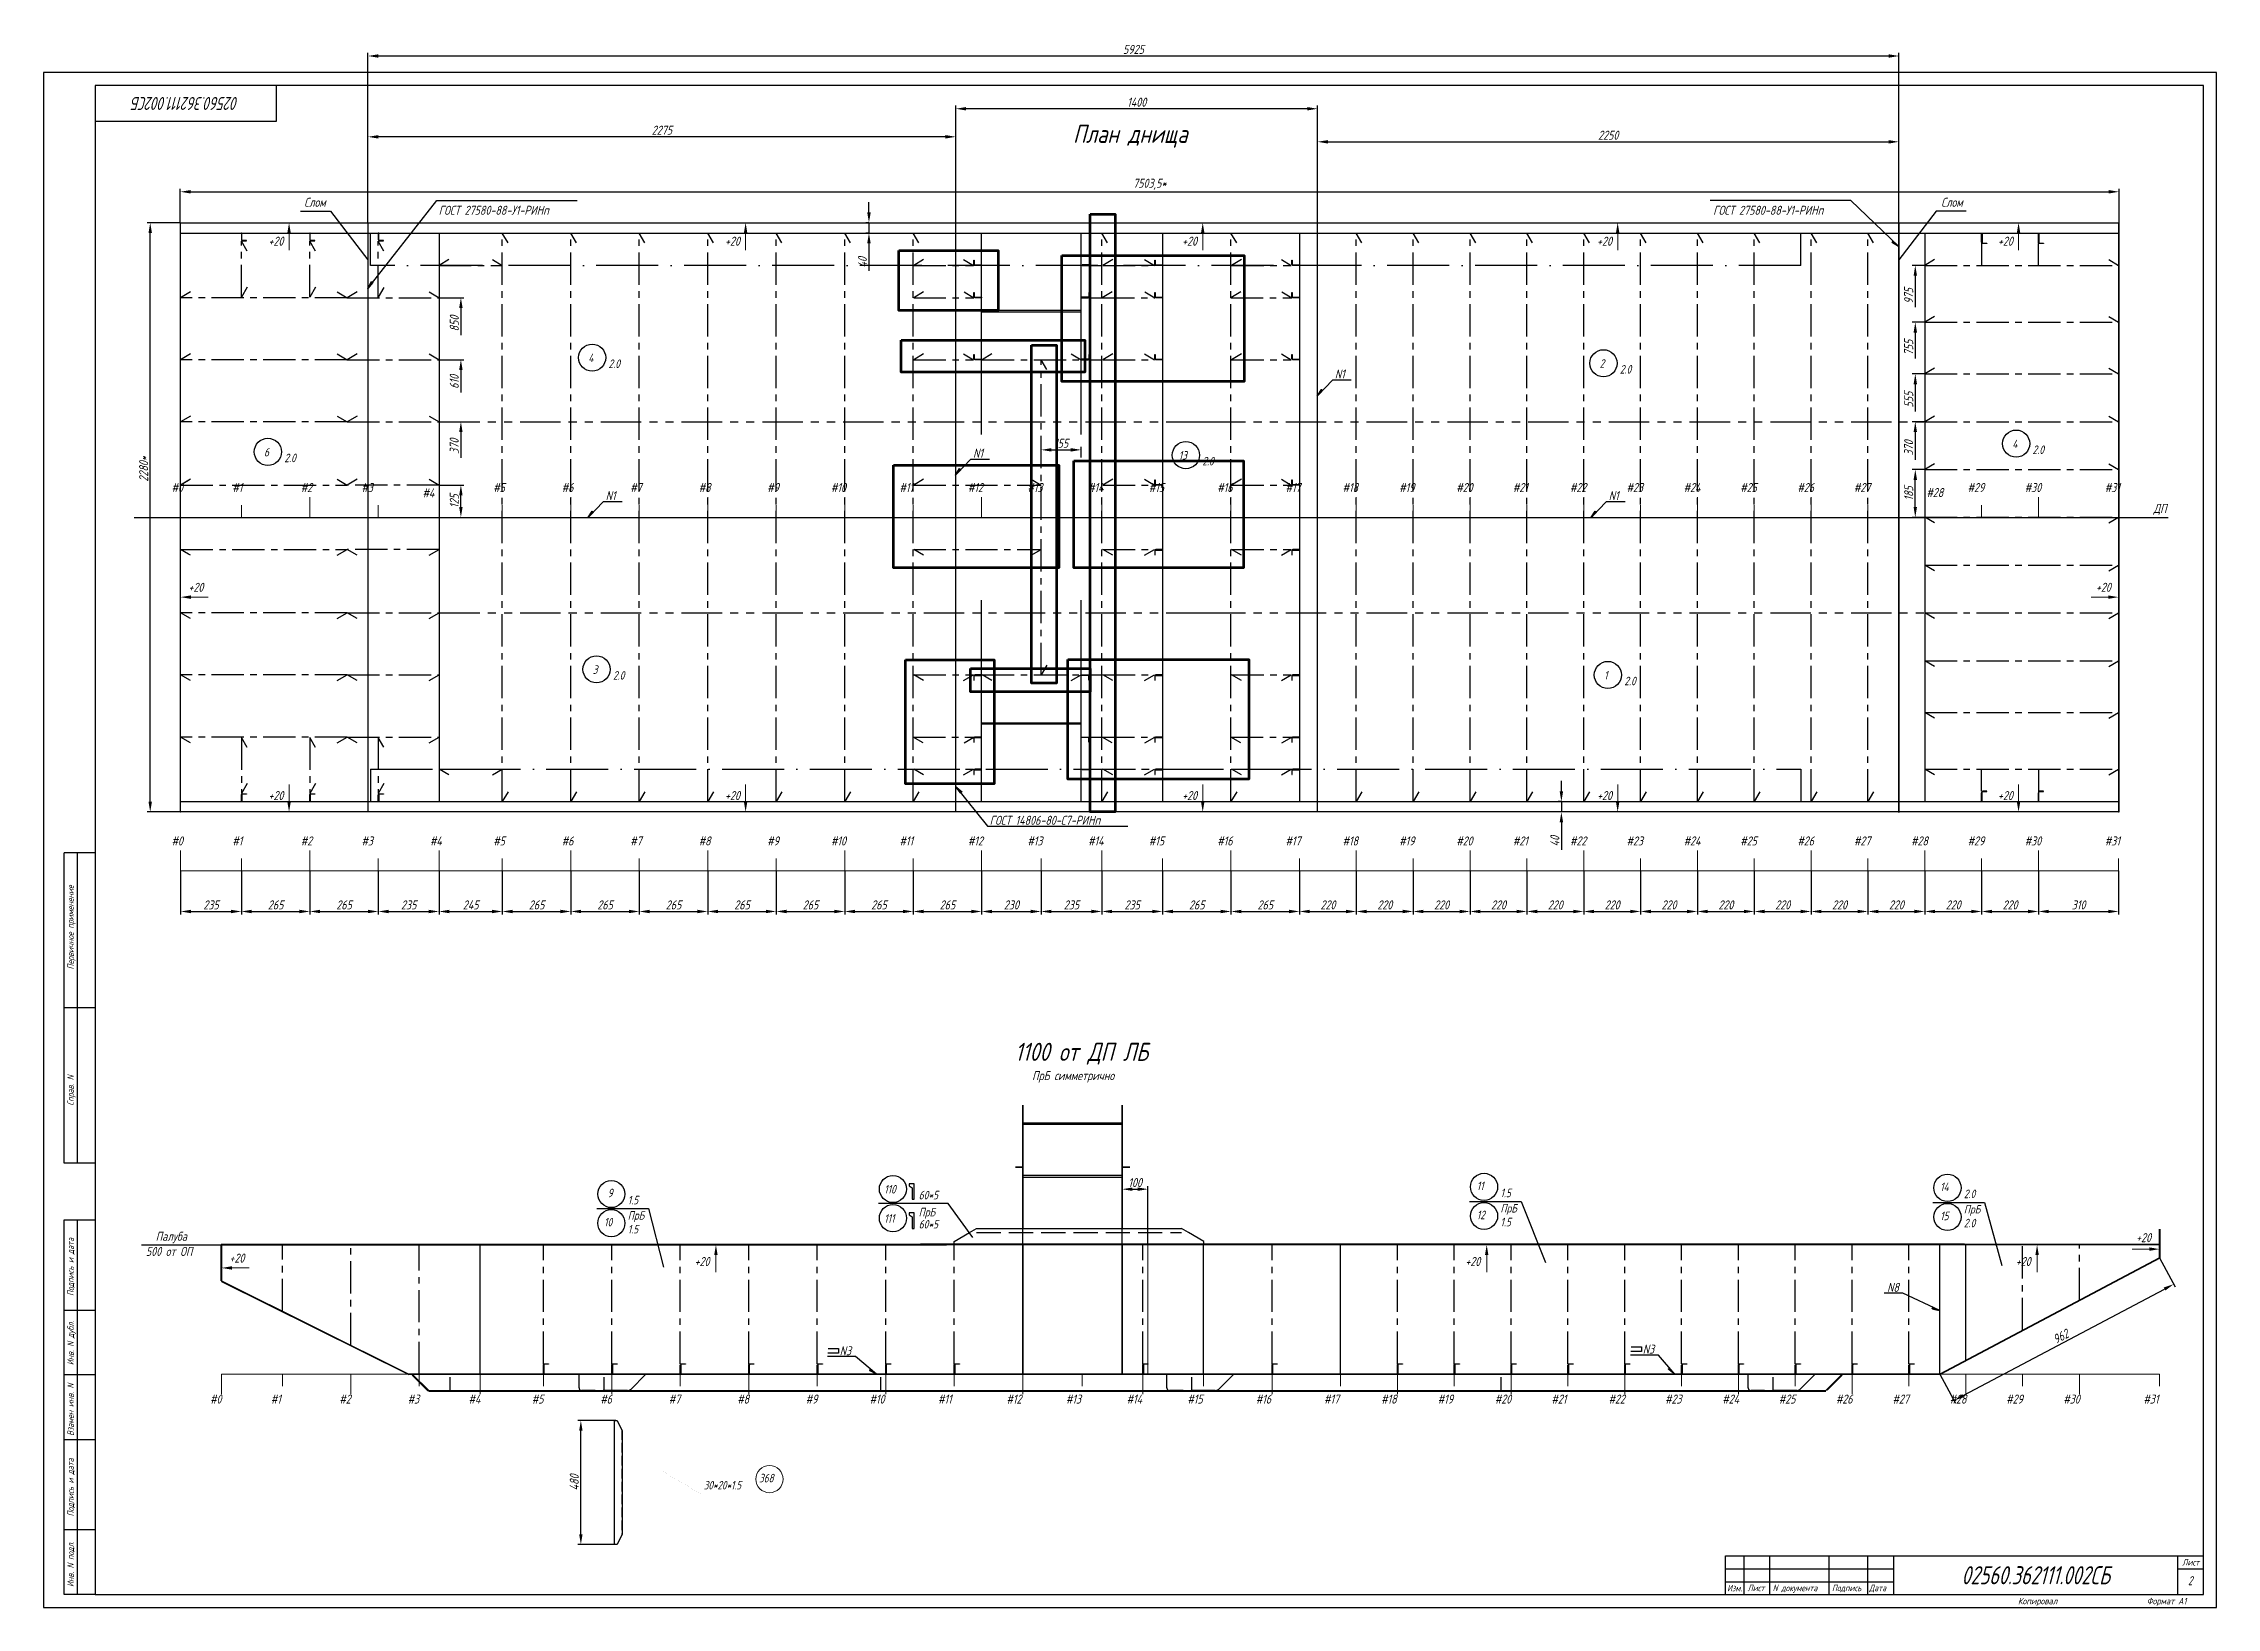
# Model space of a CAD drawing. Header units: millimetres. Extents: x 76485 to 135355, y 8208 to 18817.
# Drawn here: x 84895 to 93305, y 12764 to 18817 of the extents above; entities that cross this region are included whole.
import ezdxf
from ezdxf.enums import TextEntityAlignment as Align

# ---------------------------------------------------------------- set-up
doc = ezdxf.new("R2010")
doc.units = ezdxf.units.MM
doc.header["$PDSIZE"] = -1
for name, pattern in [('CENTER', [2, 1.25, -0.25, 0.25, -0.25]), ('Dashed_dotted', [34, 24, -5, 0, -5]), ('K5LT32769', [50, 37.5, -12.5]), ('K5LT32772', [0]), ('K5LT_THIN', [0]), ('PHANTOM2', [1.25, 0.625, -0.125, 0.125, -0.125, 0.125, -0.125]), ('Short_dashed', [5, 3.75, -1.25])]:
    doc.linetypes.add(name, pattern=pattern)
doc.layers.add('-1', color=7, linetype='Continuous')
doc.layers.add('Frame', color=6, linetype='Continuous')
doc.styles.add('KTEXTSTYLE', font='GOST_AU.SHX', dxfattribs={"width": 0.96, "height": 5})
doc.styles.add('PB_TEXT', font='romans.shx', dxfattribs={"width": 0.7, "oblique": 15})
doc.styles.get("Standard").update_dxf_attribs({"font": 'ГОСТ тип А наклонный.ttf'})
doc.styles.add('ГОСТ', font='ГОСТ тип А.ttf', dxfattribs={"oblique": 15})
doc.dimstyles.new('dim10', dxfattribs={"dimscale": 0.4, "dimtxt": 87.5, "dimasz": 100, "dimexe": 30, "dimexo": 0, "dimgap": 20, "dimtad": 1, "dimdec": 0, "dimdsep": 46, "dimtxsty": 'Standard', "dimcen": 5, "dimadec": 0, "dimazin": 0, "dimtfac": 1, "dimtdec": 0, "dimtmove": 0, "dimatfit": 3, "dimfxl": 1, "dimtolj": 1, "dimtzin": 0, "dimarcsym": 0})
doc.dimstyles.get("Standard").update_dxf_attribs({"dimtxt": 0.18, "dimasz": 0.18, "dimexe": 0.18, "dimexo": 0.0625, "dimgap": 0.09, "dimtad": 0, "dimtih": 1, "dimtoh": 1, "dimdec": 4, "dimzin": 0, "dimdsep": 46, "dimtxsty": 'Standard', "dimcen": 0.09, "dimadec": 0, "dimazin": 0, "dimtfac": 1, "dimtdec": 4, "dimtofl": 0, "dimtmove": 0, "dimatfit": 3, "dimfxl": 1, "dimtolj": 1, "dimtzin": 0, "dimarcsym": 0})

msp = doc.modelspace()

# ---------------------------------------------------------------- texts
at = {"layer": '-1', "color": 1, "lineweight": 0, "style": 'ГОСТ', "oblique": 15}
for p in [(85390.2, 17080.7), (85390.2, 15713.2), (85539.4, 13553.4)]:
    msp.add_text('#0', height=35, dxfattribs=at).set_placement(p)
for s, rotation, p in [('#1', 0, (85625.2, 17080.7)), ('#2', 0, (85890.2, 17080.7)), ('#3', 0, (86125.2, 17080.7)), ('#4', 0, (86361.5, 17060)), ('#5', 0, (86635.2, 17080.7)), ('#6', 0, (86900.2, 17080.7)), ('#7', 0, (87165.2, 17080.7)), ('#8', 0, (87430.2, 17080.7)), ('#9', 0, (87695.2, 17080.7)), ('#10', 0, (87942.1, 17080.7)), ('#11', 0, (88207.1, 17080.7)), ('#12', 0, (88472.1, 17080.7)), ('#13', 0, (88702.1, 17080.7)), ('#14', 0, (88937.1, 17080.7)), ('#15', 0, (89172.1, 17080.7)), ('#16', 0, (89437.1, 17080.7)), ('#17', 0, (89701.1, 17080.7)), ('#18', 0, (89922.1, 17080.7)), ('#19', 0, (90141.1, 17080.7)), ('#20', 0, (90362.1, 17080.7)), ('#21', 0, (90581.1, 17080.7)), ('#22', 0, (90802.1, 17080.7)), ('#23', 0, (91021.1, 17080.7)), ('#24', 0, (91242.1, 17080.7)), ('#25', 0, (91461.1, 17080.7)), ('#26', 0, (91682.1, 17080.7)), ('#27', 0, (91901.1, 17080.7)), ('#28', 0, (92181.7, 17061.4)), ('#29', 0, (92341.1, 17080.7)), ('#30', 0, (92562.1, 17080.7)), ('#31', 0, (92872.1, 17080.7)), ('#1', 0, (85625.2, 15713.2)), ('#2', 0, (85890.2, 15713.2)), ('#3', 0, (86125.2, 15713.2)), ('#4', 0, (86390.2, 15713.2)), ('#5', 0, (86635.2, 15713.2)), ('#6', 0, (86900.2, 15713.2)), ('#7', 0, (87165.2, 15713.2)), ('#8', 0, (87430.2, 15713.2)), ('#9', 0, (87695.2, 15713.2)), ('#10', 0, (87942.1, 15713.2)), ('#11', 0, (88207.1, 15713.2)), ('#12', 0, (88472.1, 15713.2)), ('#13', 0, (88702.1, 15713.2)), ('#14', 0, (88937.1, 15713.2)), ('#15', 0, (89172.1, 15713.2)), ('#16', 0, (89437.1, 15713.2)), ('#17', 0, (89701.1, 15713.2)), ('#18', 0, (89922.1, 15713.2)), ('#19', 0, (90141.1, 15713.2)), ('#20', 0, (90362.1, 15713.2)), ('#21', 0, (90581.1, 15713.2)), ('#22', 0, (90802.1, 15713.2)), ('#23', 0, (91021.1, 15713.2)), ('#24', 0, (91242.1, 15713.2)), ('#25', 0, (91461.1, 15713.2)), ('#26', 0, (91682.1, 15713.2)), ('#27', 0, (91901.1, 15713.2)), ('#28', 0, (92122.1, 15713.2)), ('#29', 0, (92341.1, 15713.2)), ('#30', 0, (92562.1, 15713.2)), ('#31', 0, (92872.1, 15713.2)), ('#1', 360, (85774.4, 13553.4)), ('#2', 360, (86039.4, 13553.4)), ('#3', 360, (86304.2, 13553.4)), ('#4', 360, (86539.4, 13553.4)), ('#5', 360, (86784.4, 13553.4)), ('#6', 360, (87049.4, 13553.4)), ('#7', 360, (87314.4, 13553.4)), ('#8', 360, (87579.4, 13553.4)), ('#9', 360, (87844.4, 13553.4)), ('#10', 360, (88091.4, 13553.4)), ('#11', 360, (88356.4, 13553.4)), ('#12', 360, (88621.4, 13553.4)), ('#13', 360, (88851.4, 13553.4)), ('#14', 360, (89086.4, 13553.4)), ('#15', 360, (89321.4, 13553.4)), ('#16', 360, (89586.4, 13553.4)), ('#17', 360, (89850.3, 13553.4)), ('#18', 360, (90071.4, 13553.4)), ('#19', 360, (90290.3, 13553.4)), ('#20', 360, (90511.4, 13553.4)), ('#21', 360, (90730.3, 13553.4)), ('#22', 360, (90951.4, 13553.4)), ('#23', 360, (91170.3, 13553.4)), ('#24', 360, (91391.4, 13553.4)), ('#25', 360, (91610.3, 13553.4)), ('#26', 360, (91831.4, 13553.4)), ('#27', 360, (92050.3, 13553.4)), ('#28', 360, (92271.4, 13553.4)), ('#29', 360, (92490.3, 13553.4)), ('#30', 360, (92711.4, 13553.4)), ('#31', 360, (93021.4, 13553.4))]:
    msp.add_text(s, height=35, rotation=rotation, dxfattribs=at).set_placement(p)
at = {"color": 7, "style": 'ГОСТ', "oblique": 15}
msp.add_text('План днища', height=70, dxfattribs=at).set_placement((88879.8, 18431.9))
for s, p in [('Слом', (85945.9, 18184.5)), ('Слом', (92281.3, 18184.5)), ('ДП', (93086.6, 16999.7)), ('ПрБ симметрично', (88880, 14805.1)), ('Палуба', (85390, 14183.4)), ('500 от ОП', (85381.4, 14124.8))]:
    msp.add_text(s, height=35, dxfattribs=at).set_placement(p, align=Align.CENTER)
for s, p in [('ГОСТ 27580-88-У1-РИНп', (86424.8, 18143)), ('ГОСТ 27580-88-У1-РИНп', (91357.2, 18143)), ('N1', (89892.9, 17509.4)), ('N1', (88492.9, 17203.2)), ('N1', (87070.9, 17038.8)), ('N1', (90952.9, 17038.8)), ('ГОСТ 14806-80-С7-РИНп', (88557, 15782.5)), ('N8', (92030.4, 13975.2)), ('N3', (87976.8, 13729.8)), ('N3', (91084.7, 13736.1))]:
    msp.add_text(s, height=35, dxfattribs=at).set_placement(p, align=Align.BOTTOM_LEFT)
at = {"color": 1, "ltscale": 25, "style": 'ГОСТ', "oblique": 15}
for s, p in [('4', (87003.5, 17583.3)), ('2.0', (87082, 17560.9)), ('2', (90917.5, 17561.5)), ('2.0', (90995.9, 17539.1)), ('6', (85748.9, 17218.6)), ('4', (92514.7, 17250.6)), ('2.0', (92593.1, 17228.1)), ('2.0', (85827.4, 17196.2)), ('13', (89288.7, 17206.2)), ('2.0', (89380, 17183.8)), ('3', (87020.8, 16377.2)), ('2.0', (87099.3, 16354.8)), ('1', (90934.8, 16355.4)), ('2.0', (91013.2, 16333)), ('9', (87078.7, 14351.9)), ('110', (88148.8, 14366.3)), ('11', (90442.1, 14379.6)), ('1.5', (90533.8, 14352.2)), ('14', (92235.5, 14375.8)), ('2.0', (92327.2, 14348.4)), ('1.5', (87156.4, 14324.5)), ('60*5', (88282.4, 14343.9)), ('12', (90442.1, 14266.9)), ('10', (87064.7, 14239.2)), ('1.5', (87156.4, 14211.8)), ('111', (88148.8, 14253.6)), ('60*5', (88282.4, 14231.1)), ('1.5', (90533.8, 14239.5)), ('15', (92235.5, 14263.1)), ('2.0', (92327.2, 14235.7))]:
    msp.add_text(s, height=33, dxfattribs=at).set_placement(p)
at = {"color": 6, "ltscale": 25, "style": 'ГОСТ', "oblique": 15}
for p in [(87156.4, 14265.2), (88282.4, 14278), (90533.8, 14292.9), (92327.2, 14289.1)]:
    msp.add_text('ПрБ', height=33, dxfattribs=at).set_placement(p)
at = {"linetype": 'Continuous', "char_height": 35, "attachment_point": 5}
for insert in [(85794.7, 18051.4), (87561.6, 18051.4), (89330.6, 18051.4), (90936.5, 18051.4), (92488, 18051.4), (85485, 16712.2), (92867.2, 16712.2), (85794.7, 15906.2), (87561.6, 15906.2), (89330.6, 15906.2), (90936.5, 15906.2), (92488, 15906.2), (93022.7, 14195.6), (85643.8, 14116.5), (87443.8, 14103.2), (90426.7, 14103.2), (92556.9, 14103.2)]:
    msp.add_mtext('\\A1;+20', dxfattribs=dict(at, insert=insert))
at = {"color": 7}
for s, insert, char_height, attachment_point, style in [('\\A1;1100 îò ÄÏ ËÁ', (88912.7, 14907.5), 70, 5, 'ГОСТ'), ('\\H3.5;\\W0.965;\\Q15;\\Q15;\\H33.00;{\\c255;30*20*1.5}', (87450.4, 13254.3), 2.5, 1, 'KTEXTSTYLE'), ('\\H3.5;\\W0.965;\\Q15;\\Q15;\\H33.00;{\\c255;368}', (87664.8, 13281.7), 2.5, 1, 'KTEXTSTYLE')]:
    msp.add_mtext(s, dxfattribs=dict(at, insert=insert, char_height=char_height, attachment_point=attachment_point, style=style))
at = {"color": 7, "style": 'PB_TEXT', "oblique": 15, "width": 0.7}
msp.add_attdef('02560.362111.002СБ', text='', height=50, rotation=180, dxfattribs=at).set_placement((85445.3, 18584.4), align=Align.MIDDLE_CENTER)
msp.add_attdef('02560.362111.002СБ', text='', height=70, dxfattribs=at).set_placement((92605.3, 12889.4), align=Align.MIDDLE_CENTER)
msp.add_attdef('2', text='', height=35, dxfattribs=at).set_placement((93203.5, 12850.9), align=Align.CENTER)

# ---------------------------------------------------------------- blocks, each defined once
blk = doc.blocks.new('*D34')
at = {"color": 0, "lineweight": -2, "transparency": 16777216}
for p, q in [((85424.6, 18122.9), (85296.5, 18122.9)), ((85308.5, 15882.9), (85308.5, 18082.9)), ((85424.6, 15842.9), (85296.5, 15842.9))]:
    blk.add_line(p, q, dxfattribs=at)
at = {"color": 0, "transparency": 16777216}
for points in [[(85301.8, 18082.9), (85315.1, 18082.9), (85308.5, 18122.9)], [(85301.8, 15882.9), (85315.1, 15882.9), (85308.5, 15842.9)]]:
    blk.add_solid(points, dxfattribs=at)
at = {"layer": 'Defpoints', "color": 0, "transparency": 16777216}
for p in [(85308.5, 18122.9), (85424.6, 18122.9), (85424.6, 15842.9)]:
    blk.add_point(p, dxfattribs=at)
at = {"color": 0, "transparency": 16777216, "insert": (85283, 17170.1), "char_height": 35, "attachment_point": 5, "rotation": 90}
blk.add_mtext('\\A1;2280*', dxfattribs=at)
blk = doc.blocks.new('A$C128E1BCE')
at = {"linetype": 'Continuous', "lineweight": 9}
blk.add_line((40, 0), (106.5, 0), dxfattribs=at)
at = {"linetype": 'Continuous'}
blk.add_solid([(40, 6.7), (40, -6.7), (0, 0)], dxfattribs=at)
blk = doc.blocks.new('stamp-small-01')
at = {"layer": 'Frame'}
for p, q in [((-185, 15), (0, 15)), ((-185, 0), (-185, 15)), ((-178, 15), (-178, 0)), ((-168, 15), (-168, 0)), ((-145, 15), (-145, 0)), ((-130, 0), (-130, 15)), ((-120, 15), (-120, 0)), ((-10, 0), (-10, 15)), ((-185, 5), (-120, 5))]:
    blk.add_line(p, q, dxfattribs=at)
at = {"layer": 'Frame', "color": 7}
for p, q in [((-185, 10), (-120, 10)), ((-10, 10), (0, 10))]:
    blk.add_line(p, q, dxfattribs=at)
at = {"layer": 'Frame', "color": 7, "style": 'PB_TEXT', "oblique": 15, "width": 0.7}
blk.add_text('Лист', height=2.5, dxfattribs=at).set_placement((-4.99, 11.25), align=Align.CENTER)
for s, p in [('Изм.', (-184.42, 1.25)), ('Лист', (-176.51, 1.32)), ('N документа', (-166.77, 1.32)), ('Подпись', (-143.84, 1.32)), ('Дата', (-129.46, 1.32))]:
    blk.add_text(s, height=2.5, dxfattribs=at).set_placement(p)
blk = doc.blocks.new('stamp-side-01')
at = {"layer": 'Frame'}
for p, q in [((-12, 0), (-12, 145)), ((-12, 145), (0, 145)), ((-12, 110), (0, 110)), ((0, 85), (-12, 85)), ((-12, 60), (0, 60)), ((0, 25), (-12, 25)), ((0, 0), (-12, 0))]:
    blk.add_line(p, q, dxfattribs=at)
at = {"layer": 'Frame', "color": 7}
blk.add_line((-7, 145), (-7, 0), dxfattribs=at)
at = {"layer": 'Frame', "color": 7, "style": 'PB_TEXT', "oblique": 15, "width": 0.7}
for s, p in [('Подпись и дата', (-8.25, 115.55)), ('Инв. N дубл.', (-8.25, 88.76)), ('Взамен инв. N', (-8.25, 61.42)), ('Подпись и дата', (-8.25, 30.25)), ('Инв. N подл.', (-8.25, 2.97))]:
    blk.add_text(s, height=2.5, rotation=90, dxfattribs=at).set_placement(p)
blk = doc.blocks.new('stamp-side-02')
at = {"layer": 'Frame'}
for p, q in [((0, 287), (-12, 287)), ((-12, 167), (-12, 287)), ((0, 227), (-12, 227)), ((0, 167), (-12, 167))]:
    blk.add_line(p, q, dxfattribs=at)
at = {"layer": 'Frame', "color": 7}
blk.add_line((-7, 287), (-7, 167), dxfattribs=at)
at = {"layer": 'Frame'}
blk.add_blockref('stamp-side-01', (0, 0), dxfattribs=at)
at = {"layer": 'Frame', "color": 7, "style": 'PB_TEXT', "oblique": 15, "width": 0.7}
for s, p in [('Первичное применение', (-8.25, 241.89)), ('Справ. N', (-8.25, 189.23))]:
    blk.add_text(s, height=2.5, rotation=90, dxfattribs=at).set_placement(p)
blk = doc.blocks.new('A$C65DE2539')
at = {"color": 7}
for points in [[(0, 0), (8410, 0), (8410, 5940), (0, 5940)], [(200, 50), (8360, 50), (8360, 5890), (200, 5890)]]:
    blk.add_lwpolyline(points, close=True, dxfattribs=at)
blk.add_lwpolyline([(900, 5890), (900, 5750), (200, 5750)], dxfattribs=at)
at = {"color": 7, "xscale": 10, "yscale": 10, "zscale": 10}
for name, p in [('stamp-side-02', (200, 50)), ('stamp-small-01', (8360, 50))]:
    blk.add_blockref(name, p, dxfattribs=at)
at = {"color": 7, "style": 'ГОСТ', "oblique": 15}
for s, p in [('Копировал', (7717.6, 12.5)), ('Формат А1', (8216.9, 12.5))]:
    blk.add_text(s, height=25, dxfattribs=at).set_placement(p, align=Align.CENTER)
blk = doc.blocks.new('*D57')
at = {"color": 0, "lineweight": -2, "transparency": 16777216}
for p, q in [((88756.1, 17214.5), (88756.1, 17256)), ((88796.1, 17244), (88871.1, 17244)), ((88911.1, 17214.5), (88911.1, 17256))]:
    blk.add_line(p, q, dxfattribs=at)
at = {"color": 0, "transparency": 16777216}
for points in [[(88796.1, 17250.6), (88796.1, 17237.3), (88756.1, 17244)], [(88871.1, 17250.6), (88871.1, 17237.3), (88911.1, 17244)]]:
    blk.add_solid(points, dxfattribs=at)
at = {"layer": 'Defpoints', "color": 0, "transparency": 16777216}
for p in [(88911.1, 17244), (88756.1, 17214.5), (88911.1, 17214.5)]:
    blk.add_point(p, dxfattribs=at)
at = {"color": 0, "transparency": 16777216, "insert": (88833.6, 17269.5), "char_height": 35, "attachment_point": 5}
blk.add_mtext('\\A1;155', dxfattribs=at)
blk = doc.blocks.new('*D76')
at = {"color": 0, "lineweight": -2, "transparency": 16777216}
for p, q in [((86426.1, 17107.9), (86522.7, 17107.9)), ((86510.7, 17022.9), (86510.7, 17067.9)), ((86426.1, 16982.9), (86522.7, 16982.9))]:
    blk.add_line(p, q, dxfattribs=at)
at = {"color": 0, "transparency": 16777216}
for points in [[(86504, 17067.9), (86517.3, 17067.9), (86510.7, 17107.9)], [(86504, 17022.9), (86517.3, 17022.9), (86510.7, 16982.9)]]:
    blk.add_solid(points, dxfattribs=at)
at = {"layer": 'Defpoints', "color": 0, "transparency": 16777216}
for p in [(86426.1, 17107.9), (86510.7, 17107.9), (86426.1, 16982.9)]:
    blk.add_point(p, dxfattribs=at)
at = {"color": 0, "transparency": 16777216, "insert": (86485.2, 17045.4), "char_height": 35, "attachment_point": 5, "rotation": 90}
blk.add_mtext('\\A1;125', dxfattribs=at)
blk = doc.blocks.new('*D77')
at = {"color": 0, "lineweight": -2, "transparency": 16777216}
for p, q in [((86426.1, 17352.9), (86522.7, 17352.9)), ((86510.7, 17312.9), (86510.7, 17212.7))]:
    blk.add_line(p, q, dxfattribs=at)
at = {"color": 0, "transparency": 16777216}
blk.add_solid([(86504, 17312.9), (86517.3, 17312.9), (86510.7, 17352.9)], dxfattribs=at)
at = {"layer": 'Defpoints', "color": 0, "transparency": 16777216}
for p in [(86426.1, 17352.9), (86510.7, 17352.9), (86522.7, 16982.9)]:
    blk.add_point(p, dxfattribs=at)
at = {"color": 0, "transparency": 16777216, "insert": (86484.9, 17257.8), "char_height": 35, "attachment_point": 5, "rotation": 90}
blk.add_mtext('\\A1;370', dxfattribs=at)
blk = doc.blocks.new('*D78')
at = {"color": 0, "lineweight": -2, "transparency": 16777216}
for p, q in [((86426.1, 17592.9), (86522.7, 17592.9)), ((86510.7, 17552.9), (86510.7, 17466.2))]:
    blk.add_line(p, q, dxfattribs=at)
at = {"color": 0, "transparency": 16777216}
blk.add_solid([(86504, 17552.9), (86517.3, 17552.9), (86510.7, 17592.9)], dxfattribs=at)
at = {"layer": 'Defpoints', "color": 0, "transparency": 16777216}
for p in [(86426.1, 17592.9), (86510.7, 17592.9), (86588.5, 16982.9)]:
    blk.add_point(p, dxfattribs=at)
at = {"color": 0, "transparency": 16777216, "insert": (86485.2, 17506.9), "char_height": 35, "attachment_point": 5, "rotation": 90}
blk.add_mtext('\\A1;610', dxfattribs=at)
blk = doc.blocks.new('*D79')
at = {"color": 0, "lineweight": -2, "transparency": 16777216}
for p, q in [((86426.1, 17832.9), (86522.7, 17832.9)), ((86510.7, 17792.9), (86510.7, 17688.2))]:
    blk.add_line(p, q, dxfattribs=at)
at = {"color": 0, "transparency": 16777216}
blk.add_solid([(86504, 17792.9), (86517.3, 17792.9), (86510.7, 17832.9)], dxfattribs=at)
at = {"layer": 'Defpoints', "color": 0, "transparency": 16777216}
for p in [(86426.1, 17832.9), (86510.7, 17832.9), (86644.1, 16982.9)]:
    blk.add_point(p, dxfattribs=at)
at = {"color": 0, "transparency": 16777216, "insert": (86485.2, 17732.6), "char_height": 35, "attachment_point": 5, "rotation": 90}
blk.add_mtext('\\A1;850', dxfattribs=at)
blk = doc.blocks.new('*D80')
at = {"color": 0, "lineweight": -2, "transparency": 16777216}
for p, q in [((92176.1, 17167.9), (92127.4, 17167.9)), ((92139.4, 17022.9), (92139.4, 17127.9)), ((92176.1, 16982.9), (92127.4, 16982.9))]:
    blk.add_line(p, q, dxfattribs=at)
at = {"color": 0, "transparency": 16777216}
for points in [[(92132.8, 17127.9), (92146.1, 17127.9), (92139.4, 17167.9)], [(92132.8, 17022.9), (92146.1, 17022.9), (92139.4, 16982.9)]]:
    blk.add_solid(points, dxfattribs=at)
at = {"layer": 'Defpoints', "color": 0, "transparency": 16777216}
for p in [(92139.4, 17167.9), (92176.1, 17167.9), (92176.1, 16982.9)]:
    blk.add_point(p, dxfattribs=at)
at = {"color": 0, "transparency": 16777216, "insert": (92113.9, 17075.4), "char_height": 35, "attachment_point": 5, "rotation": 90}
blk.add_mtext('\\A1;185', dxfattribs=at)
blk = doc.blocks.new('*D81')
at = {"color": 0, "lineweight": -2, "transparency": 16777216}
for p, q in [((92176.1, 17352.9), (92127.4, 17352.9)), ((92139.4, 17312.9), (92139.4, 17206))]:
    blk.add_line(p, q, dxfattribs=at)
at = {"color": 0, "transparency": 16777216}
blk.add_solid([(92132.8, 17312.9), (92146.1, 17312.9), (92139.4, 17352.9)], dxfattribs=at)
at = {"layer": 'Defpoints', "color": 0, "transparency": 16777216}
for p in [(92139.4, 17352.9), (92176.1, 17352.9), (92176.1, 16982.9)]:
    blk.add_point(p, dxfattribs=at)
at = {"color": 0, "transparency": 16777216, "insert": (92113.7, 17251.2), "char_height": 35, "attachment_point": 5, "rotation": 90}
blk.add_mtext('\\A1;370', dxfattribs=at)
blk = doc.blocks.new('*D82')
at = {"color": 0, "lineweight": -2, "transparency": 16777216}
for p, q in [((92176.1, 17537.9), (92127.4, 17537.9)), ((92139.4, 17497.9), (92139.4, 17392.8))]:
    blk.add_line(p, q, dxfattribs=at)
at = {"color": 0, "transparency": 16777216}
blk.add_solid([(92132.8, 17497.9), (92146.1, 17497.9), (92139.4, 17537.9)], dxfattribs=at)
at = {"layer": 'Defpoints', "color": 0, "transparency": 16777216}
for p in [(92139.4, 17537.9), (92176.1, 17537.9), (92176.1, 16982.9)]:
    blk.add_point(p, dxfattribs=at)
at = {"color": 0, "transparency": 16777216, "insert": (92113.9, 17438.5), "char_height": 35, "attachment_point": 5, "rotation": 90}
blk.add_mtext('\\A1;555', dxfattribs=at)
blk = doc.blocks.new('*D83')
at = {"color": 0, "lineweight": -2, "transparency": 16777216}
for p, q in [((92176.1, 17737.9), (92127.4, 17737.9)), ((92139.4, 17697.9), (92139.4, 17597.7))]:
    blk.add_line(p, q, dxfattribs=at)
at = {"color": 0, "transparency": 16777216}
blk.add_solid([(92132.8, 17697.9), (92146.1, 17697.9), (92139.4, 17737.9)], dxfattribs=at)
at = {"layer": 'Defpoints', "color": 0, "transparency": 16777216}
for p in [(92139.4, 17737.9), (92176.1, 17737.9), (92176.1, 16982.9)]:
    blk.add_point(p, dxfattribs=at)
at = {"color": 0, "transparency": 16777216, "insert": (92113.7, 17639.9), "char_height": 35, "attachment_point": 5, "rotation": 90}
blk.add_mtext('\\A1;755', dxfattribs=at)
blk = doc.blocks.new('*D84')
at = {"color": 0, "lineweight": -2, "transparency": 16777216}
for p, q in [((92176.1, 17957.9), (92127.4, 17957.9)), ((92139.4, 17917.9), (92139.4, 17795.7))]:
    blk.add_line(p, q, dxfattribs=at)
at = {"color": 0, "transparency": 16777216}
blk.add_solid([(92132.8, 17917.9), (92146.1, 17917.9), (92139.4, 17957.9)], dxfattribs=at)
at = {"layer": 'Defpoints', "color": 0, "transparency": 16777216}
for p in [(92139.4, 17957.9), (92176.1, 17957.9), (92176.1, 16982.9)]:
    blk.add_point(p, dxfattribs=at)
at = {"color": 0, "transparency": 16777216, "insert": (92113.7, 17839.6), "char_height": 35, "attachment_point": 5, "rotation": 90}
blk.add_mtext('\\A1;975', dxfattribs=at)
blk = doc.blocks.new('*D85')
at = {"color": 0, "lineweight": -2, "transparency": 16777216}
for p, q in [((85424.6, 18122.9), (85424.6, 18254.6)), ((92928.1, 18122.9), (92928.1, 18254.6)), ((85464.6, 18242.6), (92888.1, 18242.6))]:
    blk.add_line(p, q, dxfattribs=at)
at = {"color": 0, "transparency": 16777216}
for points in [[(85464.6, 18249.3), (85464.6, 18236), (85424.6, 18242.6)], [(92888.1, 18249.3), (92888.1, 18236), (92928.1, 18242.6)]]:
    blk.add_solid(points, dxfattribs=at)
at = {"layer": 'Defpoints', "color": 0, "transparency": 16777216}
for p in [(92928.1, 18242.6), (85424.6, 18122.9), (92928.1, 18122.9)]:
    blk.add_point(p, dxfattribs=at)
at = {"color": 0, "transparency": 16777216, "insert": (89176.4, 18271.6), "char_height": 35, "attachment_point": 5}
blk.add_mtext('\\A1;7503,5*', dxfattribs=at)
blk = doc.blocks.new('*D87')
at = {"color": 0, "lineweight": -2, "transparency": 16777216}
for p, q in [((85426.1, 15615.5), (85426.1, 15445.7)), ((85661.1, 15615.5), (85661.1, 15445.7)), ((85466.1, 15457.7), (85621.1, 15457.7))]:
    blk.add_line(p, q, dxfattribs=at)
at = {"color": 0, "transparency": 16777216}
for points in [[(85466.1, 15464.4), (85466.1, 15451.1), (85426.1, 15457.7)], [(85621.1, 15464.4), (85621.1, 15451.1), (85661.1, 15457.7)]]:
    blk.add_solid(points, dxfattribs=at)
at = {"layer": 'Defpoints', "color": 0, "transparency": 16777216}
for p in [(85426.1, 15615.5), (85661.1, 15615.5), (85661.1, 15457.7)]:
    blk.add_point(p, dxfattribs=at)
at = {"color": 0, "transparency": 16777216, "insert": (85543.6, 15483.2), "char_height": 35, "attachment_point": 5}
blk.add_mtext('\\A1;235', dxfattribs=at)
blk = doc.blocks.new('*D88')
at = {"color": 0, "lineweight": -2, "transparency": 16777216}
for p, q in [((85661.1, 15615.5), (85661.1, 15445.7)), ((85926.1, 15615.5), (85926.1, 15445.7)), ((85701.1, 15457.7), (85886.1, 15457.7))]:
    blk.add_line(p, q, dxfattribs=at)
at = {"color": 0, "transparency": 16777216}
for points in [[(85701.1, 15464.4), (85701.1, 15451.1), (85661.1, 15457.7)], [(85886.1, 15464.4), (85886.1, 15451.1), (85926.1, 15457.7)]]:
    blk.add_solid(points, dxfattribs=at)
at = {"layer": 'Defpoints', "color": 0, "transparency": 16777216}
for p in [(85661.1, 15615.5), (85926.1, 15615.5), (85926.1, 15457.7)]:
    blk.add_point(p, dxfattribs=at)
at = {"color": 0, "transparency": 16777216, "insert": (85793.6, 15483.2), "char_height": 35, "attachment_point": 5}
blk.add_mtext('\\A1;265', dxfattribs=at)
blk = doc.blocks.new('*D89')
at = {"color": 0, "lineweight": -2, "transparency": 16777216}
for p, q in [((85926.1, 15615.5), (85926.1, 15445.7)), ((86191.1, 15615.5), (86191.1, 15445.7)), ((85966.1, 15457.7), (86151.1, 15457.7))]:
    blk.add_line(p, q, dxfattribs=at)
at = {"color": 0, "transparency": 16777216}
for points in [[(85966.1, 15464.4), (85966.1, 15451.1), (85926.1, 15457.7)], [(86151.1, 15464.4), (86151.1, 15451.1), (86191.1, 15457.7)]]:
    blk.add_solid(points, dxfattribs=at)
at = {"layer": 'Defpoints', "color": 0, "transparency": 16777216}
for p in [(85926.1, 15615.5), (86191.1, 15615.5), (86191.1, 15457.7)]:
    blk.add_point(p, dxfattribs=at)
at = {"color": 0, "transparency": 16777216, "insert": (86058.6, 15483.2), "char_height": 35, "attachment_point": 5}
blk.add_mtext('\\A1;265', dxfattribs=at)
blk = doc.blocks.new('*D90')
at = {"color": 0, "lineweight": -2, "transparency": 16777216}
for p, q in [((86191.1, 15615.5), (86191.1, 15445.7)), ((86426.1, 15615.5), (86426.1, 15445.7)), ((86231.1, 15457.7), (86386.1, 15457.7))]:
    blk.add_line(p, q, dxfattribs=at)
at = {"color": 0, "transparency": 16777216}
for points in [[(86231.1, 15464.4), (86231.1, 15451.1), (86191.1, 15457.7)], [(86386.1, 15464.4), (86386.1, 15451.1), (86426.1, 15457.7)]]:
    blk.add_solid(points, dxfattribs=at)
at = {"layer": 'Defpoints', "color": 0, "transparency": 16777216}
for p in [(86191.1, 15615.5), (86426.1, 15615.5), (86426.1, 15457.7)]:
    blk.add_point(p, dxfattribs=at)
at = {"color": 0, "transparency": 16777216, "insert": (86308.6, 15483.2), "char_height": 35, "attachment_point": 5}
blk.add_mtext('\\A1;235', dxfattribs=at)
blk = doc.blocks.new('*D91')
at = {"color": 0, "lineweight": -2, "transparency": 16777216}
for p, q in [((86426.1, 15615.5), (86426.1, 15445.7)), ((86671.1, 15615.5), (86671.1, 15445.7)), ((86466.1, 15457.7), (86631.1, 15457.7))]:
    blk.add_line(p, q, dxfattribs=at)
at = {"color": 0, "transparency": 16777216}
for points in [[(86466.1, 15464.4), (86466.1, 15451.1), (86426.1, 15457.7)], [(86631.1, 15464.4), (86631.1, 15451.1), (86671.1, 15457.7)]]:
    blk.add_solid(points, dxfattribs=at)
at = {"layer": 'Defpoints', "color": 0, "transparency": 16777216}
for p in [(86426.1, 15615.5), (86671.1, 15615.5), (86671.1, 15457.7)]:
    blk.add_point(p, dxfattribs=at)
at = {"color": 0, "transparency": 16777216, "insert": (86548.6, 15483.2), "char_height": 35, "attachment_point": 5}
blk.add_mtext('\\A1;245', dxfattribs=at)
blk = doc.blocks.new('*D92')
at = {"color": 0, "lineweight": -2, "transparency": 16777216}
for p, q in [((86671.1, 15615.5), (86671.1, 15445.7)), ((86936.1, 15615.5), (86936.1, 15445.7)), ((86711.1, 15457.7), (86896.1, 15457.7))]:
    blk.add_line(p, q, dxfattribs=at)
at = {"color": 0, "transparency": 16777216}
for points in [[(86711.1, 15464.4), (86711.1, 15451.1), (86671.1, 15457.7)], [(86896.1, 15464.4), (86896.1, 15451.1), (86936.1, 15457.7)]]:
    blk.add_solid(points, dxfattribs=at)
at = {"layer": 'Defpoints', "color": 0, "transparency": 16777216}
for p in [(86671.1, 15615.5), (86936.1, 15615.5), (86936.1, 15457.7)]:
    blk.add_point(p, dxfattribs=at)
at = {"color": 0, "transparency": 16777216, "insert": (86803.6, 15483.2), "char_height": 35, "attachment_point": 5}
blk.add_mtext('\\A1;265', dxfattribs=at)
blk = doc.blocks.new('*D93')
at = {"color": 0, "lineweight": -2, "transparency": 16777216}
for p, q in [((86936.1, 15615.5), (86936.1, 15445.7)), ((87201.1, 15615.5), (87201.1, 15445.7)), ((86976.1, 15457.7), (87161.1, 15457.7))]:
    blk.add_line(p, q, dxfattribs=at)
at = {"color": 0, "transparency": 16777216}
for points in [[(86976.1, 15464.4), (86976.1, 15451.1), (86936.1, 15457.7)], [(87161.1, 15464.4), (87161.1, 15451.1), (87201.1, 15457.7)]]:
    blk.add_solid(points, dxfattribs=at)
at = {"layer": 'Defpoints', "color": 0, "transparency": 16777216}
for p in [(86936.1, 15615.5), (87201.1, 15615.5), (87201.1, 15457.7)]:
    blk.add_point(p, dxfattribs=at)
at = {"color": 0, "transparency": 16777216, "insert": (87068.6, 15483.2), "char_height": 35, "attachment_point": 5}
blk.add_mtext('\\A1;265', dxfattribs=at)
blk = doc.blocks.new('*D94')
at = {"color": 0, "lineweight": -2, "transparency": 16777216}
for p, q in [((87201.1, 15615.5), (87201.1, 15445.7)), ((87466.1, 15615.5), (87466.1, 15445.7)), ((87241.1, 15457.7), (87426.1, 15457.7))]:
    blk.add_line(p, q, dxfattribs=at)
at = {"color": 0, "transparency": 16777216}
for points in [[(87241.1, 15464.4), (87241.1, 15451.1), (87201.1, 15457.7)], [(87426.1, 15464.4), (87426.1, 15451.1), (87466.1, 15457.7)]]:
    blk.add_solid(points, dxfattribs=at)
at = {"layer": 'Defpoints', "color": 0, "transparency": 16777216}
for p in [(87201.1, 15615.5), (87466.1, 15615.5), (87466.1, 15457.7)]:
    blk.add_point(p, dxfattribs=at)
at = {"color": 0, "transparency": 16777216, "insert": (87333.6, 15483.2), "char_height": 35, "attachment_point": 5}
blk.add_mtext('\\A1;265', dxfattribs=at)
blk = doc.blocks.new('*D95')
at = {"color": 0, "lineweight": -2, "transparency": 16777216}
for p, q in [((87466.1, 15615.5), (87466.1, 15445.7)), ((87731.1, 15615.5), (87731.1, 15445.7)), ((87506.1, 15457.7), (87691.1, 15457.7))]:
    blk.add_line(p, q, dxfattribs=at)
at = {"color": 0, "transparency": 16777216}
for points in [[(87506.1, 15464.4), (87506.1, 15451.1), (87466.1, 15457.7)], [(87691.1, 15464.4), (87691.1, 15451.1), (87731.1, 15457.7)]]:
    blk.add_solid(points, dxfattribs=at)
at = {"layer": 'Defpoints', "color": 0, "transparency": 16777216}
for p in [(87466.1, 15615.5), (87731.1, 15615.5), (87731.1, 15457.7)]:
    blk.add_point(p, dxfattribs=at)
at = {"color": 0, "transparency": 16777216, "insert": (87598.6, 15483.2), "char_height": 35, "attachment_point": 5}
blk.add_mtext('\\A1;265', dxfattribs=at)
blk = doc.blocks.new('*D96')
at = {"color": 0, "lineweight": -2, "transparency": 16777216}
for p, q in [((87731.1, 15615.5), (87731.1, 15445.7)), ((87996.1, 15615.5), (87996.1, 15445.7)), ((87771.1, 15457.7), (87956.1, 15457.7))]:
    blk.add_line(p, q, dxfattribs=at)
at = {"color": 0, "transparency": 16777216}
for points in [[(87771.1, 15464.4), (87771.1, 15451.1), (87731.1, 15457.7)], [(87956.1, 15464.4), (87956.1, 15451.1), (87996.1, 15457.7)]]:
    blk.add_solid(points, dxfattribs=at)
at = {"layer": 'Defpoints', "color": 0, "transparency": 16777216}
for p in [(87731.1, 15615.5), (87996.1, 15615.5), (87996.1, 15457.7)]:
    blk.add_point(p, dxfattribs=at)
at = {"color": 0, "transparency": 16777216, "insert": (87863.6, 15483.2), "char_height": 35, "attachment_point": 5}
blk.add_mtext('\\A1;265', dxfattribs=at)
blk = doc.blocks.new('*D97')
at = {"color": 0, "lineweight": -2, "transparency": 16777216}
for p, q in [((87996.1, 15615.5), (87996.1, 15445.7)), ((88261.1, 15615.5), (88261.1, 15445.7)), ((88036.1, 15457.7), (88221.1, 15457.7))]:
    blk.add_line(p, q, dxfattribs=at)
at = {"color": 0, "transparency": 16777216}
for points in [[(88036.1, 15464.4), (88036.1, 15451.1), (87996.1, 15457.7)], [(88221.1, 15464.4), (88221.1, 15451.1), (88261.1, 15457.7)]]:
    blk.add_solid(points, dxfattribs=at)
at = {"layer": 'Defpoints', "color": 0, "transparency": 16777216}
for p in [(87996.1, 15615.5), (88261.1, 15615.5), (88261.1, 15457.7)]:
    blk.add_point(p, dxfattribs=at)
at = {"color": 0, "transparency": 16777216, "insert": (88128.6, 15483.2), "char_height": 35, "attachment_point": 5}
blk.add_mtext('\\A1;265', dxfattribs=at)
blk = doc.blocks.new('*D98')
at = {"color": 0, "lineweight": -2, "transparency": 16777216}
for p, q in [((88261.1, 15615.5), (88261.1, 15445.7)), ((88526.1, 15615.5), (88526.1, 15445.7)), ((88301.1, 15457.7), (88486.1, 15457.7))]:
    blk.add_line(p, q, dxfattribs=at)
at = {"color": 0, "transparency": 16777216}
for points in [[(88301.1, 15464.4), (88301.1, 15451.1), (88261.1, 15457.7)], [(88486.1, 15464.4), (88486.1, 15451.1), (88526.1, 15457.7)]]:
    blk.add_solid(points, dxfattribs=at)
at = {"layer": 'Defpoints', "color": 0, "transparency": 16777216}
for p in [(88261.1, 15615.5), (88526.1, 15615.5), (88526.1, 15457.7)]:
    blk.add_point(p, dxfattribs=at)
at = {"color": 0, "transparency": 16777216, "insert": (88393.6, 15483.2), "char_height": 35, "attachment_point": 5}
blk.add_mtext('\\A1;265', dxfattribs=at)
blk = doc.blocks.new('*D99')
at = {"color": 0, "lineweight": -2, "transparency": 16777216}
for p, q in [((88526.1, 15615.5), (88526.1, 15445.7)), ((88756.1, 15615.5), (88756.1, 15445.7)), ((88566.1, 15457.7), (88716.1, 15457.7))]:
    blk.add_line(p, q, dxfattribs=at)
at = {"color": 0, "transparency": 16777216}
for points in [[(88566.1, 15464.4), (88566.1, 15451.1), (88526.1, 15457.7)], [(88716.1, 15464.4), (88716.1, 15451.1), (88756.1, 15457.7)]]:
    blk.add_solid(points, dxfattribs=at)
at = {"layer": 'Defpoints', "color": 0, "transparency": 16777216}
for p in [(88526.1, 15615.5), (88756.1, 15615.5), (88756.1, 15457.7)]:
    blk.add_point(p, dxfattribs=at)
at = {"color": 0, "transparency": 16777216, "insert": (88641.1, 15483.2), "char_height": 35, "attachment_point": 5}
blk.add_mtext('\\A1;230', dxfattribs=at)
blk = doc.blocks.new('*D100')
at = {"color": 0, "lineweight": -2, "transparency": 16777216}
for p, q in [((88756.1, 15615.5), (88756.1, 15445.7)), ((88991.1, 15615.5), (88991.1, 15445.7)), ((88796.1, 15457.7), (88951.1, 15457.7))]:
    blk.add_line(p, q, dxfattribs=at)
at = {"color": 0, "transparency": 16777216}
for points in [[(88796.1, 15464.4), (88796.1, 15451.1), (88756.1, 15457.7)], [(88951.1, 15464.4), (88951.1, 15451.1), (88991.1, 15457.7)]]:
    blk.add_solid(points, dxfattribs=at)
at = {"layer": 'Defpoints', "color": 0, "transparency": 16777216}
for p in [(88756.1, 15615.5), (88991.1, 15615.5), (88991.1, 15457.7)]:
    blk.add_point(p, dxfattribs=at)
at = {"color": 0, "transparency": 16777216, "insert": (88873.6, 15483.2), "char_height": 35, "attachment_point": 5}
blk.add_mtext('\\A1;235', dxfattribs=at)
blk = doc.blocks.new('*D101')
at = {"color": 0, "lineweight": -2, "transparency": 16777216}
for p, q in [((88991.1, 15615.5), (88991.1, 15445.7)), ((89226.1, 15615.5), (89226.1, 15445.7)), ((89031.1, 15457.7), (89186.1, 15457.7))]:
    blk.add_line(p, q, dxfattribs=at)
at = {"color": 0, "transparency": 16777216}
for points in [[(89031.1, 15464.4), (89031.1, 15451.1), (88991.1, 15457.7)], [(89186.1, 15464.4), (89186.1, 15451.1), (89226.1, 15457.7)]]:
    blk.add_solid(points, dxfattribs=at)
at = {"layer": 'Defpoints', "color": 0, "transparency": 16777216}
for p in [(88991.1, 15615.5), (89226.1, 15615.5), (89226.1, 15457.7)]:
    blk.add_point(p, dxfattribs=at)
at = {"color": 0, "transparency": 16777216, "insert": (89108.6, 15483.2), "char_height": 35, "attachment_point": 5}
blk.add_mtext('\\A1;235', dxfattribs=at)
blk = doc.blocks.new('*D102')
at = {"color": 0, "lineweight": -2, "transparency": 16777216}
for p, q in [((89226.1, 15615.5), (89226.1, 15445.7)), ((89491.1, 15615.5), (89491.1, 15445.7)), ((89266.1, 15457.7), (89451.1, 15457.7))]:
    blk.add_line(p, q, dxfattribs=at)
at = {"color": 0, "transparency": 16777216}
for points in [[(89266.1, 15464.4), (89266.1, 15451.1), (89226.1, 15457.7)], [(89451.1, 15464.4), (89451.1, 15451.1), (89491.1, 15457.7)]]:
    blk.add_solid(points, dxfattribs=at)
at = {"layer": 'Defpoints', "color": 0, "transparency": 16777216}
for p in [(89226.1, 15615.5), (89491.1, 15615.5), (89491.1, 15457.7)]:
    blk.add_point(p, dxfattribs=at)
at = {"color": 0, "transparency": 16777216, "insert": (89358.6, 15483.2), "char_height": 35, "attachment_point": 5}
blk.add_mtext('\\A1;265', dxfattribs=at)
blk = doc.blocks.new('*D103')
at = {"color": 0, "lineweight": -2, "transparency": 16777216}
for p, q in [((89491.1, 15615.5), (89491.1, 15445.7)), ((89756.1, 15615.5), (89756.1, 15445.7)), ((89531.1, 15457.7), (89716.1, 15457.7))]:
    blk.add_line(p, q, dxfattribs=at)
at = {"color": 0, "transparency": 16777216}
for points in [[(89531.1, 15464.4), (89531.1, 15451.1), (89491.1, 15457.7)], [(89716.1, 15464.4), (89716.1, 15451.1), (89756.1, 15457.7)]]:
    blk.add_solid(points, dxfattribs=at)
at = {"layer": 'Defpoints', "color": 0, "transparency": 16777216}
for p in [(89491.1, 15615.5), (89756.1, 15615.5), (89756.1, 15457.7)]:
    blk.add_point(p, dxfattribs=at)
at = {"color": 0, "transparency": 16777216, "insert": (89623.6, 15483.2), "char_height": 35, "attachment_point": 5}
blk.add_mtext('\\A1;265', dxfattribs=at)
blk = doc.blocks.new('*D104')
at = {"color": 0, "lineweight": -2, "transparency": 16777216}
for p, q in [((89756.1, 15615.5), (89756.1, 15445.7)), ((89976.1, 15615.5), (89976.1, 15445.7)), ((89796.1, 15457.7), (89936.1, 15457.7))]:
    blk.add_line(p, q, dxfattribs=at)
at = {"color": 0, "transparency": 16777216}
for points in [[(89796.1, 15464.4), (89796.1, 15451.1), (89756.1, 15457.7)], [(89936.1, 15464.4), (89936.1, 15451.1), (89976.1, 15457.7)]]:
    blk.add_solid(points, dxfattribs=at)
at = {"layer": 'Defpoints', "color": 0, "transparency": 16777216}
for p in [(89756.1, 15615.5), (89976.1, 15615.5), (89976.1, 15457.7)]:
    blk.add_point(p, dxfattribs=at)
at = {"color": 0, "transparency": 16777216, "insert": (89866.1, 15483.2), "char_height": 35, "attachment_point": 5}
blk.add_mtext('\\A1;220', dxfattribs=at)
blk = doc.blocks.new('*D105')
at = {"color": 0, "lineweight": -2, "transparency": 16777216}
for p, q in [((89976.1, 15615.5), (89976.1, 15445.7)), ((90196.1, 15615.5), (90196.1, 15445.7)), ((90016.1, 15457.7), (90156.1, 15457.7))]:
    blk.add_line(p, q, dxfattribs=at)
at = {"color": 0, "transparency": 16777216}
for points in [[(90016.1, 15464.4), (90016.1, 15451.1), (89976.1, 15457.7)], [(90156.1, 15464.4), (90156.1, 15451.1), (90196.1, 15457.7)]]:
    blk.add_solid(points, dxfattribs=at)
at = {"layer": 'Defpoints', "color": 0, "transparency": 16777216}
for p in [(89976.1, 15615.5), (90196.1, 15615.5), (90196.1, 15457.7)]:
    blk.add_point(p, dxfattribs=at)
at = {"color": 0, "transparency": 16777216, "insert": (90086.1, 15483.2), "char_height": 35, "attachment_point": 5}
blk.add_mtext('\\A1;220', dxfattribs=at)
blk = doc.blocks.new('*D106')
at = {"color": 0, "lineweight": -2, "transparency": 16777216}
for p, q in [((90196.1, 15615.5), (90196.1, 15445.7)), ((90416.1, 15615.5), (90416.1, 15445.7)), ((90236.1, 15457.7), (90376.1, 15457.7))]:
    blk.add_line(p, q, dxfattribs=at)
at = {"color": 0, "transparency": 16777216}
for points in [[(90236.1, 15464.4), (90236.1, 15451.1), (90196.1, 15457.7)], [(90376.1, 15464.4), (90376.1, 15451.1), (90416.1, 15457.7)]]:
    blk.add_solid(points, dxfattribs=at)
at = {"layer": 'Defpoints', "color": 0, "transparency": 16777216}
for p in [(90196.1, 15615.5), (90416.1, 15615.5), (90416.1, 15457.7)]:
    blk.add_point(p, dxfattribs=at)
at = {"color": 0, "transparency": 16777216, "insert": (90306.1, 15483.2), "char_height": 35, "attachment_point": 5}
blk.add_mtext('\\A1;220', dxfattribs=at)
blk = doc.blocks.new('*D107')
at = {"color": 0, "lineweight": -2, "transparency": 16777216}
for p, q in [((90416.1, 15615.5), (90416.1, 15445.7)), ((90636.1, 15615.5), (90636.1, 15445.7)), ((90456.1, 15457.7), (90596.1, 15457.7))]:
    blk.add_line(p, q, dxfattribs=at)
at = {"color": 0, "transparency": 16777216}
for points in [[(90456.1, 15464.4), (90456.1, 15451.1), (90416.1, 15457.7)], [(90596.1, 15464.4), (90596.1, 15451.1), (90636.1, 15457.7)]]:
    blk.add_solid(points, dxfattribs=at)
at = {"layer": 'Defpoints', "color": 0, "transparency": 16777216}
for p in [(90416.1, 15615.5), (90636.1, 15615.5), (90636.1, 15457.7)]:
    blk.add_point(p, dxfattribs=at)
at = {"color": 0, "transparency": 16777216, "insert": (90526.1, 15483.2), "char_height": 35, "attachment_point": 5}
blk.add_mtext('\\A1;220', dxfattribs=at)
blk = doc.blocks.new('*D108')
at = {"color": 0, "lineweight": -2, "transparency": 16777216}
for p, q in [((90636.1, 15615.5), (90636.1, 15445.7)), ((90856.1, 15615.5), (90856.1, 15445.7)), ((90676.1, 15457.7), (90816.1, 15457.7))]:
    blk.add_line(p, q, dxfattribs=at)
at = {"color": 0, "transparency": 16777216}
for points in [[(90676.1, 15464.4), (90676.1, 15451.1), (90636.1, 15457.7)], [(90816.1, 15464.4), (90816.1, 15451.1), (90856.1, 15457.7)]]:
    blk.add_solid(points, dxfattribs=at)
at = {"layer": 'Defpoints', "color": 0, "transparency": 16777216}
for p in [(90636.1, 15615.5), (90856.1, 15615.5), (90856.1, 15457.7)]:
    blk.add_point(p, dxfattribs=at)
at = {"color": 0, "transparency": 16777216, "insert": (90746.1, 15483.2), "char_height": 35, "attachment_point": 5}
blk.add_mtext('\\A1;220', dxfattribs=at)
blk = doc.blocks.new('*D109')
at = {"color": 0, "lineweight": -2, "transparency": 16777216}
for p, q in [((90856.1, 15615.5), (90856.1, 15445.7)), ((91076.1, 15615.5), (91076.1, 15445.7)), ((90896.1, 15457.7), (91036.1, 15457.7))]:
    blk.add_line(p, q, dxfattribs=at)
at = {"color": 0, "transparency": 16777216}
for points in [[(90896.1, 15464.4), (90896.1, 15451.1), (90856.1, 15457.7)], [(91036.1, 15464.4), (91036.1, 15451.1), (91076.1, 15457.7)]]:
    blk.add_solid(points, dxfattribs=at)
at = {"layer": 'Defpoints', "color": 0, "transparency": 16777216}
for p in [(90856.1, 15615.5), (91076.1, 15615.5), (91076.1, 15457.7)]:
    blk.add_point(p, dxfattribs=at)
at = {"color": 0, "transparency": 16777216, "insert": (90966.1, 15483.2), "char_height": 35, "attachment_point": 5}
blk.add_mtext('\\A1;220', dxfattribs=at)
blk = doc.blocks.new('*D110')
at = {"color": 0, "lineweight": -2, "transparency": 16777216}
for p, q in [((91076.1, 15615.5), (91076.1, 15445.7)), ((91296.1, 15615.5), (91296.1, 15445.7)), ((91116.1, 15457.7), (91256.1, 15457.7))]:
    blk.add_line(p, q, dxfattribs=at)
at = {"color": 0, "transparency": 16777216}
for points in [[(91116.1, 15464.4), (91116.1, 15451.1), (91076.1, 15457.7)], [(91256.1, 15464.4), (91256.1, 15451.1), (91296.1, 15457.7)]]:
    blk.add_solid(points, dxfattribs=at)
at = {"layer": 'Defpoints', "color": 0, "transparency": 16777216}
for p in [(91076.1, 15615.5), (91296.1, 15615.5), (91296.1, 15457.7)]:
    blk.add_point(p, dxfattribs=at)
at = {"color": 0, "transparency": 16777216, "insert": (91186.1, 15483.2), "char_height": 35, "attachment_point": 5}
blk.add_mtext('\\A1;220', dxfattribs=at)
blk = doc.blocks.new('*D111')
at = {"color": 0, "lineweight": -2, "transparency": 16777216}
for p, q in [((91296.1, 15615.5), (91296.1, 15445.7)), ((91516.1, 15615.5), (91516.1, 15445.7)), ((91336.1, 15457.7), (91476.1, 15457.7))]:
    blk.add_line(p, q, dxfattribs=at)
at = {"color": 0, "transparency": 16777216}
for points in [[(91336.1, 15464.4), (91336.1, 15451.1), (91296.1, 15457.7)], [(91476.1, 15464.4), (91476.1, 15451.1), (91516.1, 15457.7)]]:
    blk.add_solid(points, dxfattribs=at)
at = {"layer": 'Defpoints', "color": 0, "transparency": 16777216}
for p in [(91296.1, 15615.5), (91516.1, 15615.5), (91516.1, 15457.7)]:
    blk.add_point(p, dxfattribs=at)
at = {"color": 0, "transparency": 16777216, "insert": (91406.1, 15483.2), "char_height": 35, "attachment_point": 5}
blk.add_mtext('\\A1;220', dxfattribs=at)
blk = doc.blocks.new('*D112')
at = {"color": 0, "lineweight": -2, "transparency": 16777216}
for p, q in [((91516.1, 15615.5), (91516.1, 15445.7)), ((91736.1, 15615.5), (91736.1, 15445.7)), ((91556.1, 15457.7), (91696.1, 15457.7))]:
    blk.add_line(p, q, dxfattribs=at)
at = {"color": 0, "transparency": 16777216}
for points in [[(91556.1, 15464.4), (91556.1, 15451.1), (91516.1, 15457.7)], [(91696.1, 15464.4), (91696.1, 15451.1), (91736.1, 15457.7)]]:
    blk.add_solid(points, dxfattribs=at)
at = {"layer": 'Defpoints', "color": 0, "transparency": 16777216}
for p in [(91516.1, 15615.5), (91736.1, 15615.5), (91736.1, 15457.7)]:
    blk.add_point(p, dxfattribs=at)
at = {"color": 0, "transparency": 16777216, "insert": (91626.1, 15483.2), "char_height": 35, "attachment_point": 5}
blk.add_mtext('\\A1;220', dxfattribs=at)
blk = doc.blocks.new('*D113')
at = {"color": 0, "lineweight": -2, "transparency": 16777216}
for p, q in [((91736.1, 15615.5), (91736.1, 15445.7)), ((91956.1, 15615.5), (91956.1, 15445.7)), ((91776.1, 15457.7), (91916.1, 15457.7))]:
    blk.add_line(p, q, dxfattribs=at)
at = {"color": 0, "transparency": 16777216}
for points in [[(91776.1, 15464.4), (91776.1, 15451.1), (91736.1, 15457.7)], [(91916.1, 15464.4), (91916.1, 15451.1), (91956.1, 15457.7)]]:
    blk.add_solid(points, dxfattribs=at)
at = {"layer": 'Defpoints', "color": 0, "transparency": 16777216}
for p in [(91736.1, 15615.5), (91956.1, 15615.5), (91956.1, 15457.7)]:
    blk.add_point(p, dxfattribs=at)
at = {"color": 0, "transparency": 16777216, "insert": (91846.1, 15483.2), "char_height": 35, "attachment_point": 5}
blk.add_mtext('\\A1;220', dxfattribs=at)
blk = doc.blocks.new('*D114')
at = {"color": 0, "lineweight": -2, "transparency": 16777216}
for p, q in [((91956.1, 15615.5), (91956.1, 15445.7)), ((92176.1, 15615.5), (92176.1, 15445.7)), ((91996.1, 15457.7), (92136.1, 15457.7))]:
    blk.add_line(p, q, dxfattribs=at)
at = {"color": 0, "transparency": 16777216}
for points in [[(91996.1, 15464.4), (91996.1, 15451.1), (91956.1, 15457.7)], [(92136.1, 15464.4), (92136.1, 15451.1), (92176.1, 15457.7)]]:
    blk.add_solid(points, dxfattribs=at)
at = {"layer": 'Defpoints', "color": 0, "transparency": 16777216}
for p in [(91956.1, 15615.5), (92176.1, 15615.5), (92176.1, 15457.7)]:
    blk.add_point(p, dxfattribs=at)
at = {"color": 0, "transparency": 16777216, "insert": (92066.1, 15483.2), "char_height": 35, "attachment_point": 5}
blk.add_mtext('\\A1;220', dxfattribs=at)
blk = doc.blocks.new('*D115')
at = {"color": 0, "lineweight": -2, "transparency": 16777216}
for p, q in [((92176.1, 15615.5), (92176.1, 15445.7)), ((92396.1, 15615.5), (92396.1, 15445.7)), ((92216.1, 15457.7), (92356.1, 15457.7))]:
    blk.add_line(p, q, dxfattribs=at)
at = {"color": 0, "transparency": 16777216}
for points in [[(92216.1, 15464.4), (92216.1, 15451.1), (92176.1, 15457.7)], [(92356.1, 15464.4), (92356.1, 15451.1), (92396.1, 15457.7)]]:
    blk.add_solid(points, dxfattribs=at)
at = {"layer": 'Defpoints', "color": 0, "transparency": 16777216}
for p in [(92176.1, 15615.5), (92396.1, 15615.5), (92396.1, 15457.7)]:
    blk.add_point(p, dxfattribs=at)
at = {"color": 0, "transparency": 16777216, "insert": (92286.1, 15483.2), "char_height": 35, "attachment_point": 5}
blk.add_mtext('\\A1;220', dxfattribs=at)
blk = doc.blocks.new('*D116')
at = {"color": 0, "lineweight": -2, "transparency": 16777216}
for p, q in [((92396.1, 15615.5), (92396.1, 15445.7)), ((92616.1, 15615.5), (92616.1, 15445.7)), ((92436.1, 15457.7), (92576.1, 15457.7))]:
    blk.add_line(p, q, dxfattribs=at)
at = {"color": 0, "transparency": 16777216}
for points in [[(92436.1, 15464.4), (92436.1, 15451.1), (92396.1, 15457.7)], [(92576.1, 15464.4), (92576.1, 15451.1), (92616.1, 15457.7)]]:
    blk.add_solid(points, dxfattribs=at)
at = {"layer": 'Defpoints', "color": 0, "transparency": 16777216}
for p in [(92396.1, 15615.5), (92616.1, 15615.5), (92616.1, 15457.7)]:
    blk.add_point(p, dxfattribs=at)
at = {"color": 0, "transparency": 16777216, "insert": (92506.1, 15483.2), "char_height": 35, "attachment_point": 5}
blk.add_mtext('\\A1;220', dxfattribs=at)
blk = doc.blocks.new('*D117')
at = {"color": 0, "lineweight": -2, "transparency": 16777216}
for p, q in [((92616.1, 15615.5), (92616.1, 15445.7)), ((92926.1, 15615.5), (92926.1, 15445.7)), ((92656.1, 15457.7), (92886.1, 15457.7))]:
    blk.add_line(p, q, dxfattribs=at)
at = {"color": 0, "transparency": 16777216}
for points in [[(92656.1, 15464.4), (92656.1, 15451.1), (92616.1, 15457.7)], [(92886.1, 15464.4), (92886.1, 15451.1), (92926.1, 15457.7)]]:
    blk.add_solid(points, dxfattribs=at)
at = {"layer": 'Defpoints', "color": 0, "transparency": 16777216}
for p in [(92616.1, 15615.5), (92926.1, 15615.5), (92926.1, 15457.7)]:
    blk.add_point(p, dxfattribs=at)
at = {"color": 0, "transparency": 16777216, "insert": (92771.1, 15483.2), "char_height": 35, "attachment_point": 5}
blk.add_mtext('\\A1;310', dxfattribs=at)
blk = doc.blocks.new('_weld')
at = {"color": 0, "linetype": 'ByBlock'}
for p, q in [((-1.5, 0), (-1.5, 0)), ((-1.5, -0.05), (-1.45, 0)), ((-1.5, -0.09), (-1.41, 0)), ((-1.5, -0.14), (-1.36, 0)), ((-1.5, -0.18), (-1.32, 0)), ((-1.5, -0.22), (-1.28, 0)), ((-1.5, -0.27), (-1.23, 0)), ((-1.43, -0.29), (-1.14, 0)), ((-1.37, -0.27), (-1.1, 0)), ((-1.31, -0.26), (-1.05, 0)), ((-1.26, -0.25), (-1.01, 0)), ((-1.2, -0.24), (-0.96, 0)), ((-1.14, -0.23), (-0.92, 0)), ((-1.09, -0.22), (-0.87, 0)), ((-1.03, -0.21), (-0.83, 0)), ((-0.92, -0.18), (-0.74, 0)), ((-0.86, -0.17), (-0.69, 0)), ((-0.81, -0.16), (-0.65, 0)), ((-0.67, -0.13), (-0.81, 0)), ((-0.63, -0.13), (-0.76, 0)), ((-0.75, -0.15), (-0.6, 0)), ((-0.7, -0.14), (-0.56, 0)), ((-0.64, -0.13), (-0.51, 0)), ((-0.58, -0.12), (-0.47, 0)), ((-0.53, -0.11), (-0.42, 0)), ((-0.41, -0.08), (-0.49, 0)), ((-0.37, -0.07), (-0.45, 0)), ((-0.33, -0.07), (-0.4, 0)), ((-0.36, -0.07), (-0.29, 0)), ((-0.3, -0.06), (-0.24, 0)), ((-0.25, -0.05), (-0.2, 0)), ((-0.19, -0.04), (-0.15, 0)), ((-0.15, -0.03), (-0.18, 0)), ((-0.13, -0.03), (-0.11, 0)), ((-0.11, -0.02), (-0.13, 0)), ((-0.07, -0.01), (-0.09, 0)), ((-0.08, -0.02), (-0.06, 0)), ((-0.04, -0.01), (-0.04, 0)), ((-0.02, 0), (-0.02, 0)), ((-1.27, -0.25), (-1.5, -0.02)), ((-1.31, -0.26), (-1.5, -0.07)), ((-1.34, -0.27), (-1.5, -0.11)), ((-1.38, -0.28), (-1.5, -0.16)), ((-1.42, -0.28), (-1.5, -0.2)), ((-1.46, -0.29), (-1.5, -0.25)), ((-1.49, -0.3), (-1.5, -0.29)), ((-1.48, -0.3), (-1.19, 0)), ((-1.23, -0.25), (-1.48, 0)), ((-1.2, -0.24), (-1.43, 0)), ((-1.16, -0.23), (-1.39, 0)), ((-1.12, -0.22), (-1.34, 0)), ((-1.08, -0.22), (-1.3, 0)), ((-1.05, -0.21), (-1.25, 0)), ((-1.01, -0.2), (-1.21, 0)), ((-0.97, -0.19), (-1.16, 0)), ((-0.93, -0.19), (-1.12, 0)), ((-0.9, -0.18), (-1.07, 0)), ((-0.86, -0.17), (-1.03, 0)), ((-0.82, -0.16), (-0.99, 0)), ((-0.98, -0.2), (-0.78, 0)), ((-0.78, -0.16), (-0.94, 0)), ((-0.75, -0.15), (-0.9, 0)), ((-0.71, -0.14), (-0.85, 0)), ((-0.6, -0.12), (-0.72, 0)), ((-0.56, -0.11), (-0.67, 0)), ((-0.52, -0.1), (-0.63, 0)), ((-0.48, -0.1), (-0.58, 0)), ((-0.45, -0.09), (-0.54, 0)), ((-0.47, -0.09), (-0.38, 0)), ((-0.42, -0.08), (-0.33, 0)), ((-0.3, -0.06), (-0.36, 0)), ((-0.26, -0.05), (-0.31, 0)), ((-0.22, -0.04), (-0.27, 0)), ((-0.18, -0.04), (-0.22, 0))]:
    blk.add_line(p, q, dxfattribs=at)
at = {"color": 0, "linetype": 'ByBlock', "flags": 128}
blk.add_lwpolyline([(-1.5, 0), (0, 0), (-1.5, -0.3)], close=True, dxfattribs=at)
blk = doc.blocks.new('*D137')
at = {"color": 0, "lineweight": -2, "transparency": 16777216}
for p, q in [((88090, 18162.9), (88090, 18202.9)), ((88090, 18122.9), (88078, 18122.9)), ((88090, 18082.9), (88078, 18082.9)), ((88090, 18122.9), (88090, 18082.9)), ((88090, 18042.9), (88090, 17936.3))]:
    blk.add_line(p, q, dxfattribs=at)
at = {"color": 0, "transparency": 16777216}
for points in [[(88083.3, 18162.9), (88096.7, 18162.9), (88090, 18122.9)], [(88083.3, 18042.9), (88096.7, 18042.9), (88090, 18082.9)]]:
    blk.add_solid(points, dxfattribs=at)
at = {"layer": 'Defpoints', "color": 0, "transparency": 16777216}
for p in [(88090, 18122.9), (88090, 18082.9), (88090, 18082.9)]:
    blk.add_point(p, dxfattribs=at)
at = {"color": 0, "transparency": 16777216, "insert": (88064.5, 17969.6), "char_height": 35, "attachment_point": 5, "rotation": 90}
blk.add_mtext('\\A1;40', dxfattribs=at)
blk = doc.blocks.new('*D138')
at = {"color": 0, "lineweight": -2, "transparency": 16777216}
for p, q in [((90769.8, 15922.9), (90769.8, 15962.9)), ((90769.8, 15882.9), (90757.8, 15882.9)), ((90769.8, 15842.9), (90757.8, 15842.9)), ((90769.8, 15882.9), (90769.8, 15842.9)), ((90769.8, 15802.9), (90769.8, 15696.3))]:
    blk.add_line(p, q, dxfattribs=at)
at = {"color": 0, "transparency": 16777216}
for points in [[(90763.1, 15922.9), (90776.4, 15922.9), (90769.8, 15882.9)], [(90763.1, 15802.9), (90776.4, 15802.9), (90769.8, 15842.9)]]:
    blk.add_solid(points, dxfattribs=at)
at = {"layer": 'Defpoints', "color": 0, "transparency": 16777216}
for p in [(90769.8, 15882.9), (90769.8, 15842.9), (90769.8, 15842.9)]:
    blk.add_point(p, dxfattribs=at)
at = {"color": 0, "transparency": 16777216, "insert": (90744.3, 15729.6), "char_height": 35, "attachment_point": 5, "rotation": 90}
blk.add_mtext('\\A1;40', dxfattribs=at)
blk = doc.blocks.new('*D153')
at = {"color": 0, "lineweight": -2}
for p, q in [((89826.1, 18122.9), (89826.1, 18448)), ((89866.1, 18436), (92036.1, 18436)), ((92076.1, 18122.9), (92076.1, 18448))]:
    blk.add_line(p, q, dxfattribs=at)
at = {"color": 0}
for points in [[(89866.1, 18442.6), (89866.1, 18429.3), (89826.1, 18436)], [(92036.1, 18429.3), (92036.1, 18442.6), (92076.1, 18436)]]:
    blk.add_solid(points, dxfattribs=at)
at = {"layer": 'Defpoints', "color": 0}
for p in [(92076.1, 18436), (89826.1, 18122.9), (92076.1, 18122.9)]:
    blk.add_point(p, dxfattribs=at)
at = {"color": 0, "ltscale": 0.4, "insert": (90951.1, 18461.5), "char_height": 35, "attachment_point": 5}
blk.add_mtext('\\A1;2250', dxfattribs=at)
blk = doc.blocks.new('*D154')
at = {"color": 0, "lineweight": -2}
for p, q in [((88426.1, 18122.9), (88426.1, 18575.9)), ((89786.1, 18563.9), (88466.1, 18563.9)), ((89826.1, 18122.9), (89826.1, 18575.9))]:
    blk.add_line(p, q, dxfattribs=at)
at = {"color": 0}
for points in [[(88466.1, 18570.5), (88466.1, 18557.2), (88426.1, 18563.9)], [(89786.1, 18557.2), (89786.1, 18570.5), (89826.1, 18563.9)]]:
    blk.add_solid(points, dxfattribs=at)
at = {"layer": 'Defpoints', "color": 0}
for p in [(88426.1, 18563.9), (88426.1, 18122.9), (89826.1, 18122.9)]:
    blk.add_point(p, dxfattribs=at)
at = {"color": 0, "ltscale": 0.4, "insert": (89126.1, 18589.4), "char_height": 35, "attachment_point": 5}
blk.add_mtext('\\A1;1400', dxfattribs=at)
blk = doc.blocks.new('*D155')
at = {"color": 0, "lineweight": -2}
for p, q in [((86151.1, 18122.9), (86151.1, 18467.3)), ((88386.1, 18455.3), (86191.1, 18455.3)), ((88426.1, 18122.9), (88426.1, 18467.3))]:
    blk.add_line(p, q, dxfattribs=at)
at = {"color": 0}
for points in [[(86191.1, 18462), (86191.1, 18448.6), (86151.1, 18455.3)], [(88386.1, 18448.6), (88386.1, 18462), (88426.1, 18455.3)]]:
    blk.add_solid(points, dxfattribs=at)
at = {"layer": 'Defpoints', "color": 0}
for p in [(86151.1, 18455.3), (86151.1, 18122.9), (88426.1, 18122.9)]:
    blk.add_point(p, dxfattribs=at)
at = {"color": 0, "ltscale": 0.4, "insert": (87288.6, 18481), "char_height": 35, "attachment_point": 5}
blk.add_mtext('\\A1;2275', dxfattribs=at)
blk = doc.blocks.new('*D156')
at = {"color": 0, "lineweight": -2}
for p, q in [((86151.1, 18122.9), (86151.1, 18780.1)), ((86191.1, 18768.1), (92036.1, 18768.1)), ((92076.1, 18122.9), (92076.1, 18780.1))]:
    blk.add_line(p, q, dxfattribs=at)
at = {"color": 0}
for points in [[(86191.1, 18774.7), (86191.1, 18761.4), (86151.1, 18768.1)], [(92036.1, 18761.4), (92036.1, 18774.7), (92076.1, 18768.1)]]:
    blk.add_solid(points, dxfattribs=at)
at = {"layer": 'Defpoints', "color": 0}
for p in [(92076.1, 18768.1), (86151.1, 18122.9), (92076.1, 18122.9)]:
    blk.add_point(p, dxfattribs=at)
at = {"color": 0, "ltscale": 0.4, "insert": (89113.6, 18793.6), "char_height": 35, "attachment_point": 5}
blk.add_mtext('\\A1;5925', dxfattribs=at)
blk = doc.blocks.new('*D157')
at = {"color": 0, "lineweight": -2}
for p, q in [((93084.9, 14118), (93144.8, 14004.9)), ((92324.5, 13584.2), (93103.8, 13996.8)), ((92234.9, 13668), (92294.8, 13554.9))]:
    blk.add_line(p, q, dxfattribs=at)
at = {"color": 0}
for points in [[(93106.9, 13990.9), (93100.7, 14002.7), (93139.2, 14015.5)], [(92321.4, 13590.1), (92327.6, 13578.3), (92289.2, 13565.5)]]:
    blk.add_solid(points, dxfattribs=at)
at = {"layer": 'Defpoints', "color": 0}
for p in [(93084.9, 14118), (93139.2, 14015.5), (92234.9, 13668)]:
    blk.add_point(p, dxfattribs=at)
at = {"color": 0, "ltscale": 0.4, "insert": (92702.2, 13813.1), "char_height": 35, "attachment_point": 5, "rotation": 27.89727}
blk.add_mtext('\\A1;962', dxfattribs=at)
blk = doc.blocks.new('*D159')
at = {"color": 0, "lineweight": -2}
for p, q in [((89069.9, 14168), (89069.9, 14395.2)), ((89109.9, 14383.2), (89129.9, 14383.2)), ((89169.9, 14168), (89169.9, 14395.2))]:
    blk.add_line(p, q, dxfattribs=at)
at = {"color": 0}
for points in [[(89109.9, 14389.8), (89109.9, 14376.5), (89069.9, 14383.2)], [(89129.9, 14376.5), (89129.9, 14389.8), (89169.9, 14383.2)]]:
    blk.add_solid(points, dxfattribs=at)
at = {"layer": 'Defpoints', "color": 0}
for p in [(89169.9, 14383.2), (89069.9, 14168), (89169.9, 14168)]:
    blk.add_point(p, dxfattribs=at)
at = {"color": 0, "ltscale": 0.4, "insert": (89119.9, 14408.7), "char_height": 35, "attachment_point": 5}
blk.add_mtext('\\A1;100', dxfattribs=at)
blk = doc.blocks.new('*D160')
at = {"color": 0, "lineweight": -2}
for p, q in [((87110.1, 13488.2), (86963, 13488.2)), ((86975, 13048.2), (86975, 13448.2)), ((87105.1, 13008.2), (86963, 13008.2))]:
    blk.add_line(p, q, dxfattribs=at)
at = {"color": 0}
for points in [[(86981.6, 13448.2), (86968.3, 13448.2), (86975, 13488.2)], [(86968.3, 13048.2), (86981.6, 13048.2), (86975, 13008.2)]]:
    blk.add_solid(points, dxfattribs=at)
at = {"layer": 'Defpoints', "color": 0}
for p in [(86975, 13488.2), (87110.1, 13488.2), (87105.1, 13008.2)]:
    blk.add_point(p, dxfattribs=at)
at = {"color": 0, "ltscale": 0.4, "insert": (86949.5, 13248.2), "char_height": 35, "attachment_point": 5, "rotation": 90}
blk.add_mtext('\\A1;480', dxfattribs=at)

# ---------------------------------------------------------------- dimensions: what is measured, and where the dimension line sits
for base, p1, p2, override, picture, middle in [((92076.1, 18768.1), (86151.1, 18122.9), (92076.1, 18122.9), {"dimscale": 0.4, "dimlfac": 1, "dimtxsty": 'Standard', "dimsah": 1, "dimtolj": 1}, '*D156', (89113.6, 18793.6)), ((88426.1, 18563.9), (89826.1, 18122.9), (88426.1, 18122.9), {"dimscale": 0.4, "dimlfac": 1, "dimtxsty": 'Standard', "dimsah": 1, "dimtolj": 1}, '*D154', (89126.1, 18589.4)), ((86151.1, 18455.3), (88426.1, 18122.9), (86151.1, 18122.9), {"dimscale": 0.4, "dimlfac": 1, "dimtxsty": 'Standard', "dimsah": 1, "dimtolj": 1}, '*D155', (87288.6, 18481)), ((92076.1, 18436), (89826.1, 18122.9), (92076.1, 18122.9), {"dimscale": 0.4, "dimlfac": 1, "dimtxsty": 'Standard', "dimsah": 1, "dimtolj": 1}, '*D153', (90951.1, 18461.5)), ((85926.1, 15457.7), (85661.1, 15615.5), (85926.1, 15615.5), {"dimtmove": 1}, '*D88', (85793.6, 15483.2)), ((86191.1, 15457.7), (85926.1, 15615.5), (86191.1, 15615.5), {"dimtmove": 1}, '*D89', (86058.6, 15483.2)), ((86426.1, 15457.7), (86191.1, 15615.5), (86426.1, 15615.5), {"dimtmove": 1}, '*D90', (86308.6, 15483.2)), ((86671.1, 15457.7), (86426.1, 15615.5), (86671.1, 15615.5), {"dimtmove": 1}, '*D91', (86548.6, 15483.2)), ((86936.1, 15457.7), (86671.1, 15615.5), (86936.1, 15615.5), {"dimtmove": 1}, '*D92', (86803.6, 15483.2)), ((87201.1, 15457.7), (86936.1, 15615.5), (87201.1, 15615.5), {"dimtmove": 1}, '*D93', (87068.6, 15483.2)), ((87466.1, 15457.7), (87201.1, 15615.5), (87466.1, 15615.5), {"dimtmove": 1}, '*D94', (87333.6, 15483.2)), ((87731.1, 15457.7), (87466.1, 15615.5), (87731.1, 15615.5), {"dimtmove": 1}, '*D95', (87598.6, 15483.2)), ((87996.1, 15457.7), (87731.1, 15615.5), (87996.1, 15615.5), {"dimtmove": 1}, '*D96', (87863.6, 15483.2)), ((88261.1, 15457.7), (87996.1, 15615.5), (88261.1, 15615.5), {"dimtmove": 1}, '*D97', (88128.6, 15483.2)), ((88526.1, 15457.7), (88261.1, 15615.5), (88526.1, 15615.5), {"dimtmove": 1}, '*D98', (88393.6, 15483.2)), ((88756.1, 15457.7), (88526.1, 15615.5), (88756.1, 15615.5), {"dimtmove": 1}, '*D99', (88641.1, 15483.2)), ((88991.1, 15457.7), (88756.1, 15615.5), (88991.1, 15615.5), {"dimtmove": 1}, '*D100', (88873.6, 15483.2)), ((89226.1, 15457.7), (88991.1, 15615.5), (89226.1, 15615.5), {"dimtmove": 1}, '*D101', (89108.6, 15483.2)), ((89491.1, 15457.7), (89226.1, 15615.5), (89491.1, 15615.5), {"dimtmove": 1}, '*D102', (89358.6, 15483.2)), ((89756.1, 15457.7), (89491.1, 15615.5), (89756.1, 15615.5), {"dimtmove": 1}, '*D103', (89623.6, 15483.2)), ((89976.1, 15457.7), (89756.1, 15615.5), (89976.1, 15615.5), {"dimtmove": 1}, '*D104', (89866.1, 15483.2)), ((90196.1, 15457.7), (89976.1, 15615.5), (90196.1, 15615.5), {"dimtmove": 1}, '*D105', (90086.1, 15483.2)), ((90416.1, 15457.7), (90196.1, 15615.5), (90416.1, 15615.5), {"dimtmove": 1}, '*D106', (90306.1, 15483.2)), ((90636.1, 15457.7), (90416.1, 15615.5), (90636.1, 15615.5), {"dimtmove": 1}, '*D107', (90526.1, 15483.2)), ((90856.1, 15457.7), (90636.1, 15615.5), (90856.1, 15615.5), {"dimtmove": 1}, '*D108', (90746.1, 15483.2)), ((91076.1, 15457.7), (90856.1, 15615.5), (91076.1, 15615.5), {"dimtmove": 1}, '*D109', (90966.1, 15483.2)), ((91296.1, 15457.7), (91076.1, 15615.5), (91296.1, 15615.5), {"dimtmove": 1}, '*D110', (91186.1, 15483.2)), ((91516.1, 15457.7), (91296.1, 15615.5), (91516.1, 15615.5), {"dimtmove": 1}, '*D111', (91406.1, 15483.2)), ((91736.1, 15457.7), (91516.1, 15615.5), (91736.1, 15615.5), {"dimtmove": 1}, '*D112', (91626.1, 15483.2)), ((91956.1, 15457.7), (91736.1, 15615.5), (91956.1, 15615.5), {"dimtmove": 1}, '*D113', (91846.1, 15483.2)), ((92176.1, 15457.7), (91956.1, 15615.5), (92176.1, 15615.5), {"dimtmove": 1}, '*D114', (92066.1, 15483.2)), ((92396.1, 15457.7), (92176.1, 15615.5), (92396.1, 15615.5), {"dimtmove": 1}, '*D115', (92286.1, 15483.2)), ((92616.1, 15457.7), (92396.1, 15615.5), (92616.1, 15615.5), {"dimtmove": 1}, '*D116', (92506.1, 15483.2)), ((92926.1, 15457.7), (92616.1, 15615.5), (92926.1, 15615.5), {"dimtmove": 1}, '*D117', (92771.1, 15483.2)), ((89169.9, 14383.2), (89069.9, 14168), (89169.9, 14168), {"dimscale": 0.4, "dimlfac": 1, "dimtxsty": 'Standard', "dimsah": 1, "dimtolj": 1}, '*D159', (89119.9, 14408.7))]:
    dim = msp.add_linear_dim(base=base, p1=p1, p2=p2, dimstyle='dim10', override=override)
    dim.commit()
    dim.dimension.update_dxf_attribs({"geometry": picture, "text_midpoint": middle})
dim = msp.add_linear_dim(base=(92928.1, 18242.6), p1=(85424.6, 18122.9), p2=(92928.1, 18122.9), text='7503,5*', dimstyle='dim10', override={"dimpost": '*'})
dim.commit()
dim.dimension.update_dxf_attribs({"geometry": '*D85', "text_midpoint": (89176.4, 18271.6)})
for base, p1, p2, picture, middle in [((88090, 18082.9), (88090, 18122.9), (88090, 18082.9), '*D137', (88064.5, 17969.6)), ((92139.4, 17167.9), (92176.1, 16982.9), (92176.1, 17167.9), '*D80', (92113.9, 17075.4)), ((86510.7, 17107.9), (86426.1, 16982.9), (86426.1, 17107.9), '*D76', (86485.2, 17045.4)), ((90769.8, 15842.9), (90769.8, 15882.9), (90769.8, 15842.9), '*D138', (90744.3, 15729.6))]:
    dim = msp.add_linear_dim(base=base, p1=p1, p2=p2, angle=90, dimstyle='dim10')
    dim.commit()
    dim.dimension.update_dxf_attribs({"geometry": picture, "text_midpoint": middle})
for base, p1, p2, override, picture, middle in [((85308.5, 18122.9), (85424.6, 15842.9), (85424.6, 18122.9), {"dimpost": '*'}, '*D34', (85308.5, 17170.1)), ((92139.4, 17957.9), (92176.1, 16982.9), (92176.1, 17957.9), {"dimse1": 1, "dimsd1": 1}, '*D84', (92139.4, 17839.6)), ((86510.7, 17832.9), (86644.1, 16982.9), (86426.1, 17832.9), {"dimse1": 1, "dimsd1": 1}, '*D79', (86510.7, 17732.6)), ((92139.4, 17737.9), (92176.1, 16982.9), (92176.1, 17737.9), {"dimse1": 1, "dimsd1": 1}, '*D83', (92139.4, 17639.9)), ((86510.7, 17592.9), (86588.5, 16982.9), (86426.1, 17592.9), {"dimse1": 1, "dimsd1": 1}, '*D78', (86510.7, 17506.9)), ((92139.4, 17537.9), (92176.1, 16982.9), (92176.1, 17537.9), {"dimse1": 1, "dimsd1": 1}, '*D82', (92139.4, 17438.5)), ((86510.7, 17352.9), (86522.7, 16982.9), (86426.1, 17352.9), {"dimse1": 1, "dimsd1": 1}, '*D77', (86510.7, 17257.8)), ((92139.4, 17352.9), (92176.1, 16982.9), (92176.1, 17352.9), {"dimse1": 1, "dimsd1": 1}, '*D81', (92139.4, 17251.2))]:
    dim = msp.add_linear_dim(base=base, p1=p1, p2=p2, angle=90, dimstyle='dim10', override=override)
    dim.commit()
    dim.dimension.update_dxf_attribs({"geometry": picture, "text_midpoint": middle, "dimtype": 160})
for base, p1, p2, picture, middle in [((88911.1, 17244), (88756.1, 17214.5), (88911.1, 17214.5), '*D57', (88833.6, 17269.5)), ((85661.1, 15457.7), (85426.1, 15615.5), (85661.1, 15615.5), '*D87', (85543.6, 15483.2))]:
    dim = msp.add_linear_dim(base=base, p1=p1, p2=p2, dimstyle='dim10')
    dim.commit()
    dim.dimension.update_dxf_attribs({"geometry": picture, "text_midpoint": middle})
for base, p1, p2, angle, picture, middle in [((93139.2, 14015.5), (92234.9, 13668), (93084.9, 14118), 27.89727, '*D157', (92702.2, 13813.1)), ((86975, 13488.2), (87105.1, 13008.2), (87110.1, 13488.2), 90, '*D160', (86949.5, 13248.2))]:
    dim = msp.add_linear_dim(base=base, p1=p1, p2=p2, angle=angle, dimstyle='dim10', override={"dimscale": 0.4, "dimlfac": 1, "dimtxsty": 'Standard', "dimsah": 1, "dimtolj": 1})
    dim.commit()
    dim.dimension.update_dxf_attribs({"geometry": picture, "text_midpoint": middle})

# ---------------------------------------------------------------- linework, layer by layer
at = {"layer": '-1', "color": 1, "lineweight": 0}
for p, q in [((85426.1, 16982.9), (85426.1, 17061.1)), ((85661.1, 16982.9), (85661.1, 17029.8)), ((85926.1, 16982.9), (85926.1, 17061.1)), ((86191.1, 16982.9), (86191.1, 17029.8)), ((86426.1, 16982.9), (86426.1, 17061.1)), ((86671.1, 16982.9), (86671.1, 17029.8)), ((86936.1, 16982.9), (86936.1, 17061.1)), ((87201.1, 16982.9), (87201.1, 17029.8)), ((87466.1, 16982.9), (87466.1, 17061.1)), ((87731.1, 16982.9), (87731.1, 17029.8)), ((87996.1, 16982.9), (87996.1, 17061.1)), ((88261.1, 16982.9), (88261.1, 17029.8)), ((88526.1, 16982.9), (88526.1, 17061.1)), ((88756.1, 16982.9), (88756.1, 17029.8)), ((88991.1, 16982.9), (88991.1, 17061.1)), ((89226.1, 16982.9), (89226.1, 17029.8)), ((89491.1, 16982.9), (89491.1, 17061.1)), ((89756.1, 16982.9), (89756.1, 17029.8)), ((89976.1, 16982.9), (89976.1, 17061.1)), ((90196.1, 16982.9), (90196.1, 17029.8)), ((90416.1, 16982.9), (90416.1, 17061.1)), ((90636.1, 16982.9), (90636.1, 17029.8)), ((90856.1, 16982.9), (90856.1, 17061.1)), ((91076.1, 16982.9), (91076.1, 17029.8)), ((91296.1, 16982.9), (91296.1, 17061.1)), ((91516.1, 16982.9), (91516.1, 17029.8)), ((91736.1, 16982.9), (91736.1, 17061.1)), ((91956.1, 16982.9), (91956.1, 17029.8)), ((92176.1, 16982.9), (92176.1, 17061.1)), ((92396.1, 16982.9), (92396.1, 17029.8)), ((92616.1, 16982.9), (92616.1, 17061.1)), ((92926.1, 16982.9), (92926.1, 17029.8)), ((85426.1, 15615.5), (85426.1, 15693.6)), ((85661.1, 15615.5), (85661.1, 15662.4)), ((85926.1, 15615.5), (85926.1, 15693.6)), ((86191.1, 15615.5), (86191.1, 15662.4)), ((86426.1, 15615.5), (86426.1, 15693.6)), ((86671.1, 15615.5), (86671.1, 15662.4)), ((86936.1, 15615.5), (86936.1, 15693.6)), ((87201.1, 15615.5), (87201.1, 15662.4)), ((87466.1, 15615.5), (87466.1, 15693.6)), ((87731.1, 15615.5), (87731.1, 15662.4)), ((87996.1, 15615.5), (87996.1, 15693.6)), ((88261.1, 15615.5), (88261.1, 15662.4)), ((88526.1, 15615.5), (88526.1, 15693.6)), ((88756.1, 15615.5), (88756.1, 15662.4)), ((88991.1, 15615.5), (88991.1, 15693.6)), ((89226.1, 15615.5), (89226.1, 15662.4)), ((89491.1, 15615.5), (89491.1, 15693.6)), ((89756.1, 15615.5), (89756.1, 15662.4)), ((89976.1, 15615.5), (89976.1, 15693.6)), ((90196.1, 15615.5), (90196.1, 15662.4)), ((90416.1, 15615.5), (90416.1, 15693.6)), ((90636.1, 15615.5), (90636.1, 15662.4)), ((90856.1, 15615.5), (90856.1, 15693.6)), ((91076.1, 15615.5), (91076.1, 15662.4)), ((91296.1, 15615.5), (91296.1, 15693.6)), ((91516.1, 15615.5), (91516.1, 15662.4)), ((91736.1, 15615.5), (91736.1, 15693.6)), ((91956.1, 15615.5), (91956.1, 15662.4)), ((92176.1, 15615.5), (92176.1, 15693.6)), ((92396.1, 15615.5), (92396.1, 15662.4)), ((92616.1, 15615.5), (92616.1, 15693.6)), ((92926.1, 15615.5), (92926.1, 15662.4)), ((85426.1, 15615.5), (92926.1, 15615.5)), ((85584.9, 13668), (93084.9, 13668)), ((85584.9, 13668), (85584.9, 13589.9)), ((85819.9, 13668), (85819.9, 13621.2)), ((86084.9, 13668), (86084.9, 13589.9)), ((86349.9, 13668), (86349.9, 13621.2)), ((86584.9, 13668), (86584.9, 13589.9)), ((86829.9, 13668), (86829.9, 13621.2)), ((87094.9, 13668), (87094.9, 13589.9)), ((87359.9, 13668), (87359.9, 13621.2)), ((87624.9, 13668), (87624.9, 13589.9)), ((87889.9, 13668), (87889.9, 13621.2)), ((88154.9, 13668), (88154.9, 13589.9)), ((88419.9, 13668), (88419.9, 13621.2)), ((88684.9, 13668), (88684.9, 13589.9)), ((88914.9, 13668), (88914.9, 13621.2)), ((89149.9, 13668), (89149.9, 13589.9)), ((89384.9, 13668), (89384.9, 13621.2)), ((89649.9, 13668), (89649.9, 13589.9)), ((89914.9, 13668), (89914.9, 13621.2)), ((90134.9, 13668), (90134.9, 13589.9)), ((90354.9, 13668), (90354.9, 13621.2)), ((90574.9, 13668), (90574.9, 13589.9)), ((90794.9, 13668), (90794.9, 13621.2)), ((91014.9, 13668), (91014.9, 13589.9)), ((91234.9, 13668), (91234.9, 13621.2)), ((91454.9, 13668), (91454.9, 13589.9)), ((91674.9, 13668), (91674.9, 13621.2)), ((91894.9, 13668), (91894.9, 13589.9)), ((92114.9, 13668), (92114.9, 13621.2)), ((92334.9, 13668), (92334.9, 13589.9)), ((92554.9, 13668), (92554.9, 13621.2)), ((92774.9, 13668), (92774.9, 13589.9)), ((93084.9, 13668), (93084.9, 13621.2))]:
    msp.add_line(p, q, dxfattribs=at)
at = {"color": 6}
for p, q in [((85426.1, 18082.9), (92926.1, 18082.9)), ((86426.1, 18082.9), (86426.1, 15882.9)), ((88526.1, 17302.9), (88526.1, 18082.9)), ((88911.1, 17302.9), (88911.1, 18082.9)), ((89226.1, 18082.9), (89226.1, 15882.9)), ((89756.1, 18082.9), (89756.1, 15882.9)), ((92176.1, 18082.9), (92176.1, 15882.9)), ((88911.1, 17782.7), (88527.1, 17782.7)), ((88527.1, 17778), (88911.1, 17778)), ((88526.1, 15882.9), (88526.1, 16662.9)), ((88911.1, 15882.9), (88911.1, 16662.9)), ((85426.1, 15882.9), (92926.1, 15882.9))]:
    msp.add_line(p, q, dxfattribs=at)
for p, q in [((86151.1, 18122.9), (86151.1, 16132.9)), ((86151.1, 18122.9), (86151.1, 15842.9)), ((92076.1, 15840.9), (92076.1, 18122.9)), ((92076.1, 18122.9), (92076.1, 15840.9))]:
    msp.add_line(p, q)
at = {"color": 8, "linetype": 'Dashed_dotted', "ltscale": 10}
for p, q in [((86161.1, 17957.4), (86161.1, 18082.9)), ((91696.1, 17957.4), (91696.1, 18082.9)), ((91696.1, 17957.4), (86161.1, 17957.4)), ((86161.1, 16008.4), (91696.1, 16008.4)), ((86161.1, 16008.4), (86161.1, 15882.9)), ((91696.1, 16008.4), (91696.1, 15882.9))]:
    msp.add_line(p, q, dxfattribs=at)
at = {"color": 1, "linetype": 'CENTER', "ltscale": 100}
for p, q in [((86671.1, 15882.9), (86671.1, 18082.9)), ((86693.1, 18044.8), (86671.1, 18082.9)), ((86936.1, 15882.9), (86936.1, 18082.9)), ((86958.1, 18044.8), (86936.1, 18082.9)), ((87201.1, 15882.9), (87201.1, 18082.9)), ((87223.1, 18044.8), (87201.1, 18082.9)), ((87466.1, 15882.9), (87466.1, 18082.9)), ((87488.1, 18044.8), (87466.1, 18082.9)), ((87731.1, 15882.9), (87731.1, 18082.9)), ((87753.1, 18044.8), (87731.1, 18082.9)), ((87996.1, 15882.9), (87996.1, 18082.9)), ((88018.1, 18044.8), (87996.1, 18082.9)), ((88261.1, 15882.9), (88261.1, 18082.9)), ((88283.1, 18044.8), (88261.1, 18082.9)), ((88991.1, 15882.9), (88991.1, 18082.9)), ((89013.1, 18044.8), (88991.1, 18082.9)), ((89491.1, 15882.9), (89491.1, 18082.9)), ((89513.1, 18044.8), (89491.1, 18082.9)), ((89976.1, 15882.9), (89976.1, 18082.9)), ((89998.1, 18044.8), (89976.1, 18082.9)), ((90196.1, 15882.9), (90196.1, 18082.9)), ((90218.1, 18044.8), (90196.1, 18082.9)), ((90416.1, 15882.9), (90416.1, 18082.9)), ((90438.1, 18044.8), (90416.1, 18082.9)), ((90636.1, 15882.9), (90636.1, 18082.9)), ((90658.1, 18044.8), (90636.1, 18082.9)), ((90856.1, 15882.9), (90856.1, 18082.9)), ((90878.1, 18044.8), (90856.1, 18082.9)), ((91076.1, 15882.9), (91076.1, 18082.9)), ((91098.1, 18044.8), (91076.1, 18082.9)), ((91296.1, 15882.9), (91296.1, 18082.9)), ((91318.1, 18044.8), (91296.1, 18082.9)), ((91516.1, 15882.9), (91516.1, 18082.9)), ((91538.1, 18044.8), (91516.1, 18082.9)), ((91736.1, 15882.9), (91736.1, 18082.9)), ((91758.1, 18044.8), (91736.1, 18082.9)), ((91956.1, 15882.9), (91956.1, 18082.9)), ((91978.1, 18044.8), (91956.1, 18082.9)), ((85661.1, 17834.9), (85661.1, 18051.4)), ((85661.1, 17834.8), (85661.1, 18051.4)), ((85683.1, 18013.3), (85661.1, 18051.4)), ((85926.1, 17834.9), (85926.1, 18051.4)), ((85926.1, 17834.8), (85926.1, 18051.4)), ((85948.1, 18013.3), (85926.1, 18051.4)), ((86191.1, 17834.9), (86191.1, 18051.4)), ((86191.1, 17834.8), (86191.1, 18051.4)), ((86213.1, 18013.3), (86191.1, 18051.4)), ((86464.3, 17980), (86426.1, 17957.9)), ((86426.1, 17957.9), (86671.1, 17957.9)), ((86633, 17980), (86671.1, 17957.9)), ((88301.3, 17980), (88263.1, 17957.9)), ((88263.1, 17957.9), (88494.6, 17957.9)), ((88456.5, 17980), (88494.6, 17957.9)), ((89033.3, 17980), (88995.1, 17957.9)), ((88995.1, 17957.9), (89194.6, 17957.9)), ((89156.5, 17980), (89194.6, 17957.9)), ((89531.3, 17980), (89493.1, 17957.9)), ((89493.1, 17957.9), (89724.6, 17957.9)), ((89686.5, 17980), (89724.6, 17957.9)), ((92214.3, 17980), (92176.1, 17957.9)), ((92176.1, 17957.9), (92926.1, 17957.9)), ((92888, 17980), (92926.1, 17957.9)), ((85464.3, 17855), (85426.1, 17832.9)), ((86070.6, 17832.9), (85426.1, 17832.9)), ((85683.1, 17873.1), (85661.1, 17834.9)), ((85948.1, 17873), (85926.1, 17834.8)), ((86032.4, 17855), (86070.6, 17832.9)), ((86108.7, 17855), (86070.6, 17832.9)), ((86070.6, 17832.9), (86426.1, 17832.9)), ((86213.1, 17872.9), (86191.1, 17834.7)), ((86388, 17855), (86426.1, 17832.9)), ((88301.3, 17855), (88263.1, 17832.9)), ((88263.1, 17832.9), (88496.1, 17832.9)), ((88457.9, 17855), (88496.1, 17832.9)), ((89031.3, 17855), (88993.1, 17832.9)), ((88993.1, 17832.9), (89196.1, 17832.9)), ((89157.9, 17855), (89196.1, 17832.9)), ((89529.3, 17855), (89491.1, 17832.9)), ((89491.1, 17832.9), (89726.1, 17832.9)), ((89687.9, 17855), (89726.1, 17832.9)), ((92214.3, 17760), (92176.1, 17737.9)), ((92888, 17760), (92926.1, 17737.9)), ((92176.1, 17737.9), (92926.1, 17737.9)), ((85464.3, 17615), (85426.1, 17592.9)), ((86070.6, 17592.9), (85426.1, 17592.9)), ((86032.4, 17615), (86070.6, 17592.9)), ((86108.7, 17615), (86070.6, 17592.9)), ((86070.6, 17592.9), (86426.1, 17592.9)), ((86388, 17615), (86426.1, 17592.9)), ((88301.3, 17615), (88263.1, 17592.9)), ((88263.1, 17592.9), (88494.6, 17592.9)), ((88456.5, 17615), (88494.6, 17592.9)), ((88565.8, 17615), (88527.6, 17592.9)), ((88527.6, 17592.9), (88911.1, 17592.9)), ((88756.1, 16372.9), (88756.1, 17592.9)), ((88778.1, 17554.8), (88756.1, 17592.9)), ((88873, 17615), (88911.1, 17592.9)), ((89033.3, 17615), (88995.1, 17592.9)), ((88995.1, 17592.9), (89194.6, 17592.9)), ((89156.5, 17615), (89194.6, 17592.9)), ((89531.3, 17615), (89493.1, 17592.9)), ((89493.1, 17592.9), (89724.6, 17592.9)), ((89686.5, 17615), (89724.6, 17592.9)), ((92214.3, 17560), (92176.1, 17537.9)), ((92176.1, 17537.9), (92926.1, 17537.9)), ((92888, 17560), (92926.1, 17537.9)), ((85464.3, 17375), (85426.1, 17352.9)), ((86070.6, 17352.9), (85426.1, 17352.9)), ((86032.4, 17375), (86070.6, 17352.9)), ((86108.7, 17375), (86070.6, 17352.9)), ((86070.6, 17352.9), (86426.1, 17352.9)), ((86388, 17375), (86426.1, 17352.9)), ((92214.3, 17375), (92176.1, 17352.9)), ((92176.1, 17352.9), (92926.1, 17352.9)), ((92888, 17375), (92926.1, 17352.9)), ((92214.3, 17190), (92176.1, 17167.9)), ((92176.1, 17167.9), (92926.1, 17167.9)), ((92888, 17190), (92926.1, 17167.9)), ((85464.3, 17130), (85426.1, 17107.9)), ((85456.6, 17125.6), (85426.1, 17107.9)), ((85426.1, 17107.9), (86070.6, 17107.9)), ((86032.4, 17130), (86070.6, 17107.9)), ((86108.7, 17130), (86070.6, 17107.9)), ((86426.1, 17107.9), (86070.6, 17107.9)), ((86388, 17130), (86426.1, 17107.9)), ((88301.3, 17130), (88263.1, 17107.9)), ((88263.1, 17107.9), (88756.1, 17107.9)), ((88718, 17130), (88756.1, 17107.9)), ((89033.3, 17130), (88995.1, 17107.9)), ((88995.1, 17107.9), (89194.6, 17107.9)), ((89156.5, 17130), (89194.6, 17107.9)), ((89531.3, 17130), (89493.1, 17107.9)), ((89493.1, 17107.9), (89724.6, 17107.9)), ((89686.5, 17130), (89724.6, 17107.9)), ((92176.1, 16983.9), (92926.1, 16983.9)), ((92214.3, 16961.9), (92176.1, 16983.9)), ((92888, 16961.9), (92926.1, 16983.9)), ((85426.1, 16857.9), (86070.6, 16857.9)), ((85456.6, 16840.3), (85426.1, 16857.9)), ((85464.3, 16835.9), (85426.1, 16857.9)), ((86032.4, 16835.9), (86070.6, 16857.9)), ((86426.1, 16857.9), (86070.6, 16857.9)), ((86108.7, 16835.9), (86070.6, 16857.9)), ((86388, 16835.9), (86426.1, 16857.9)), ((88301.3, 16835.9), (88263.1, 16857.9)), ((88263.1, 16857.9), (88756.1, 16857.9)), ((88718, 16835.9), (88756.1, 16857.9)), ((88995.1, 16857.9), (89194.6, 16857.9)), ((89033.3, 16835.9), (88995.1, 16857.9)), ((89156.5, 16835.9), (89194.6, 16857.9)), ((89493.1, 16857.9), (89724.6, 16857.9)), ((89531.3, 16835.9), (89493.1, 16857.9)), ((89686.5, 16835.9), (89724.6, 16857.9)), ((92176.1, 16797.9), (92926.1, 16797.9)), ((92214.3, 16775.9), (92176.1, 16797.9)), ((92888, 16775.9), (92926.1, 16797.9)), ((86070.6, 16612.9), (85426.1, 16612.9)), ((85464.3, 16590.9), (85426.1, 16612.9)), ((86032.4, 16590.9), (86070.6, 16612.9)), ((86070.6, 16612.9), (86426.1, 16612.9)), ((86108.7, 16590.9), (86070.6, 16612.9)), ((86388, 16590.9), (86426.1, 16612.9)), ((92176.1, 16612.9), (92926.1, 16612.9)), ((92214.3, 16590.9), (92176.1, 16612.9)), ((92888, 16590.9), (92926.1, 16612.9)), ((88778.1, 16411.1), (88756.1, 16372.9)), ((92176.1, 16427.9), (92926.1, 16427.9)), ((92214.3, 16405.9), (92176.1, 16427.9)), ((92888, 16405.9), (92926.1, 16427.9)), ((86070.6, 16372.9), (85426.1, 16372.9)), ((85464.3, 16350.9), (85426.1, 16372.9)), ((86032.4, 16350.9), (86070.6, 16372.9)), ((86070.6, 16372.9), (86426.1, 16372.9)), ((86108.7, 16350.9), (86070.6, 16372.9)), ((86388, 16350.9), (86426.1, 16372.9)), ((88263.1, 16372.9), (88494.6, 16372.9)), ((88301.3, 16350.9), (88263.1, 16372.9)), ((88456.5, 16350.9), (88494.6, 16372.9)), ((88527.6, 16372.9), (88911.1, 16372.9)), ((88565.8, 16350.9), (88527.6, 16372.9)), ((88873, 16350.9), (88911.1, 16372.9)), ((88995.1, 16372.9), (89194.6, 16372.9)), ((89033.3, 16350.9), (88995.1, 16372.9)), ((89156.5, 16350.9), (89194.6, 16372.9)), ((89493.1, 16372.9), (89724.6, 16372.9)), ((89531.3, 16350.9), (89493.1, 16372.9)), ((89686.5, 16350.9), (89724.6, 16372.9)), ((92176.1, 16227.9), (92926.1, 16227.9)), ((92214.3, 16205.9), (92176.1, 16227.9)), ((92888, 16205.9), (92926.1, 16227.9)), ((86070.6, 16132.9), (85426.1, 16132.9)), ((85464.3, 16110.9), (85426.1, 16132.9)), ((85661.1, 16131), (85661.1, 15914.4)), ((85661.1, 16130.9), (85661.1, 15914.4)), ((85683.1, 16092.8), (85661.1, 16130.9)), ((85926.1, 16131), (85926.1, 15914.4)), ((85948.1, 16092.9), (85926.1, 16131)), ((85926.1, 16130.9), (85926.1, 15914.4)), ((86032.4, 16110.9), (86070.6, 16132.9)), ((86070.6, 16132.9), (86426.1, 16132.9)), ((86108.7, 16110.9), (86070.6, 16132.9)), ((86213.1, 16093), (86191.1, 16131.1)), ((86191.1, 16131), (86191.1, 15914.4)), ((86191.1, 16130.9), (86191.1, 15914.4)), ((86388, 16110.9), (86426.1, 16132.9)), ((88261.1, 16132.9), (88496.1, 16132.9)), ((88299.3, 16110.9), (88261.1, 16132.9)), ((88457.9, 16110.9), (88496.1, 16132.9)), ((88993.1, 16132.9), (89196.1, 16132.9)), ((89031.3, 16110.9), (88993.1, 16132.9)), ((89157.9, 16110.9), (89196.1, 16132.9)), ((89491.1, 16132.9), (89726.1, 16132.9)), ((89529.3, 16110.9), (89491.1, 16132.9)), ((89687.9, 16110.9), (89726.1, 16132.9)), ((86426.1, 16007.9), (86671.1, 16007.9)), ((86464.3, 15985.9), (86426.1, 16007.9)), ((86633, 15985.9), (86671.1, 16007.9)), ((88263.1, 16007.9), (88494.6, 16007.9)), ((88301.3, 15985.9), (88263.1, 16007.9)), ((88456.5, 15985.9), (88494.6, 16007.9)), ((88995.1, 16007.9), (89194.6, 16007.9)), ((89033.3, 15985.9), (88995.1, 16007.9)), ((89156.5, 15985.9), (89194.6, 16007.9)), ((89493.1, 16007.9), (89724.6, 16007.9)), ((89531.3, 15985.9), (89493.1, 16007.9)), ((89686.5, 15985.9), (89724.6, 16007.9)), ((92176.1, 16007.9), (92926.1, 16007.9)), ((92214.3, 15985.9), (92176.1, 16007.9)), ((92888, 15985.9), (92926.1, 16007.9)), ((85683.1, 15952.6), (85661.1, 15914.4)), ((85948.1, 15952.6), (85926.1, 15914.4)), ((86213.1, 15952.6), (86191.1, 15914.4)), ((86693.1, 15921.1), (86671.1, 15882.9)), ((86958.1, 15921.1), (86936.1, 15882.9)), ((87223.1, 15921.1), (87201.1, 15882.9)), ((87488.1, 15921.1), (87466.1, 15882.9)), ((87753.1, 15921.1), (87731.1, 15882.9)), ((88018.1, 15921.1), (87996.1, 15882.9)), ((88283.1, 15921.1), (88261.1, 15882.9)), ((89013.1, 15921.1), (88991.1, 15882.9)), ((89513.1, 15921.1), (89491.1, 15882.9)), ((89998.1, 15921.1), (89976.1, 15882.9)), ((90218.1, 15921.1), (90196.1, 15882.9)), ((90438.1, 15921.1), (90416.1, 15882.9)), ((90658.1, 15921.1), (90636.1, 15882.9)), ((90878.1, 15921.1), (90856.1, 15882.9)), ((91098.1, 15921.1), (91076.1, 15882.9)), ((91318.1, 15921.1), (91296.1, 15882.9)), ((91538.1, 15921.1), (91516.1, 15882.9)), ((91758.1, 15921.1), (91736.1, 15882.9)), ((91978.1, 15921.1), (91956.1, 15882.9)), ((85819.9, 13911.3), (85819.9, 14168)), ((86084.9, 13779.8), (86084.9, 14168)), ((86349.9, 13668), (86349.9, 14168)), ((86829.9, 13708), (86829.9, 14168)), ((87094.9, 13708), (87094.9, 14168)), ((87359.9, 13708), (87359.9, 14168)), ((87624.9, 13708), (87624.9, 14168)), ((87889.9, 13708), (87889.9, 14168)), ((88154.9, 13708), (88154.9, 14168)), ((88419.9, 13708), (88419.9, 14168)), ((89149.9, 13708), (89149.9, 14168)), ((89649.9, 13708), (89649.9, 14168)), ((90134.9, 13708), (90134.9, 14168)), ((90354.9, 13708), (90354.9, 14168)), ((90574.9, 13708), (90574.9, 14168)), ((90794.9, 13708), (90794.9, 14168)), ((91014.9, 13708), (91014.9, 14168)), ((91234.9, 13708), (91234.9, 14168)), ((91454.9, 13708), (91454.9, 14168)), ((91674.9, 13708), (91674.9, 14168)), ((91894.9, 13708), (91894.9, 14168)), ((92114.9, 13708), (92114.9, 14168)), ((92554.9, 13837.4), (92554.9, 14168)), ((92774.9, 13953.9), (92774.9, 14168))]:
    msp.add_line(p, q, dxfattribs=at)
at = {"color": 3}
for p, q in [((88426.1, 15842.9), (88426.1, 18122.9)), ((89826.1, 15842.9), (89826.1, 18122.9)), ((86151.1, 16982.9), (88426.1, 16982.9)), ((89826.1, 16982.9), (92076.1, 16982.9)), ((88496.1, 16132.9), (88526.1, 16132.9)), ((89196.1, 16132.9), (89226.1, 16132.9)), ((89726.1, 16132.9), (89756.1, 16132.9))]:
    msp.add_line(p, q, dxfattribs=at)
at = {"color": 2, "ltscale": 10}
for p, q in [((92396.1, 18042.9), (92396.1, 17959.9)), ((92616.1, 17959.9), (92616.1, 18042.9)), ((88944.6, 17957.9), (88993.1, 17957.9)), ((88942.6, 17832.9), (88991.1, 17832.9)), ((88942.6, 17592.9), (88991.1, 17592.9)), ((88942.6, 16372.9), (88991.1, 16372.9)), ((88942.6, 16132.9), (88991.1, 16132.9)), ((88944.6, 16007.9), (88993.1, 16007.9)), ((92396.1, 15922.9), (92396.1, 16005.9)), ((92616.1, 16005.9), (92616.1, 15922.9))]:
    msp.add_line(p, q, dxfattribs=at)
at = {"color": 5, "linetype": 'PHANTOM2', "ltscale": 250}
for p, q in [((86427.6, 17352.9), (89391.1, 17352.9)), ((89391.1, 17352.9), (92176.1, 17352.9)), ((86427.6, 16612.9), (89391.1, 16612.9)), ((89391.1, 16612.9), (92176.1, 16612.9))]:
    msp.add_line(p, q, dxfattribs=at)
at = {"color": 1, "ltscale": 100}
msp.add_line((85246.4, 16982.9), (93118.5, 16982.9), dxfattribs=at)
at = {"color": 3, "ltscale": 25}
for p, q in [((88684.9, 14231), (88684.9, 14708.7)), ((88686.4, 14231), (88686.4, 14708.7)), ((89069.9, 14231), (89069.9, 14708.7)), ((89071.4, 14231), (89071.4, 14708.7)), ((88684.9, 14468), (88656.9, 14468)), ((88684.9, 14466.5), (88656.9, 14466.5)), ((89099.4, 14468), (89071.4, 14468)), ((89099.4, 14466.5), (89071.4, 14466.5)), ((93084.9, 14118), (93084.9, 14228)), ((93086.9, 14118), (93086.9, 14228)), ((85583.4, 14028), (85583.4, 14168)), ((88684.9, 14168), (85583.4, 14168)), ((85584.9, 14028), (85584.9, 14168)), ((88686.4, 14168), (85584.9, 14168)), ((85584.9, 14168), (85584.9, 14028)), ((88686.4, 13668), (88686.4, 14168)), ((89504.9, 14171), (89069.9, 14171)), ((93084.9, 14168), (89069.9, 14168)), ((89069.9, 14168), (89069.9, 13668)), ((89504.9, 14168), (89071.4, 14168)), ((92329.9, 14170), (89504.9, 14170)), ((92329.9, 14168), (89504.9, 14168)), ((92234.9, 13668), (92234.9, 14168)), ((93084.9, 14169.5), (92329.9, 14169.5)), ((93084.9, 14168), (92329.9, 14168)), ((93084.9, 14118), (93084.9, 14168)), ((93084.9, 14118), (92234.9, 13668)), ((92234.9, 13668), (93084.9, 14118)), ((93085.8, 14116.3), (92235.8, 13666.3)), ((85584, 14026.2), (86309, 13666.2)), ((85584.9, 14028), (86309.9, 13668)), ((85584.9, 14028), (86309.9, 13668)), ((92234.9, 13668), (86309.9, 13668)), ((86309.9, 13668), (88686.4, 13668)), ((92234.9, 13666), (86309.9, 13666)), ((89069.9, 13668), (92234.9, 13668))]:
    msp.add_line(p, q, dxfattribs=at)
at = {"color": 1, "ltscale": 25}
for p, q in [((88264.9, 14404), (88246.2, 14404)), ((88246.2, 14404), (88246.2, 14396.5)), ((88246.2, 14396.5), (88257.4, 14388.9)), ((88257.4, 14388.9), (88257.4, 14343.9)), ((88264.9, 14343.9), (88264.9, 14404)), ((88257.4, 14343.9), (88264.9, 14343.9)), ((88264.9, 14291.3), (88246.2, 14291.3)), ((88246.2, 14291.3), (88246.2, 14283.7)), ((88246.2, 14283.7), (88257.4, 14276.2)), ((88257.4, 14276.2), (88257.4, 14231.1)), ((88257.4, 14231.1), (88264.9, 14231.1)), ((88264.9, 14231.1), (88264.9, 14291.3)), ((88506.5, 14231), (89299.8, 14231)), ((85583.4, 14168), (88389.7, 14168)), ((88584.9, 14168), (88189.7, 14168)), ((89386.4, 14171), (88419.9, 14171))]:
    msp.add_line(p, q, dxfattribs=at)
at = {"color": 1, "linetype": 'Short_dashed', "ltscale": 25}
msp.add_line((88506.5, 14215.4), (89299.8, 14215.4), dxfattribs=at)
at = {"color": 6, "ltscale": 10}
for p, q in [((88684.9, 13668), (88684.9, 14231)), ((89069.9, 13668), (89069.9, 14231)), ((86584.9, 13668), (86584.9, 14168)), ((89384.9, 13668), (89384.9, 14168)), ((89914.9, 13668), (89914.9, 14168)), ((92334.9, 13721), (92334.9, 14168))]:
    msp.add_line(p, q, dxfattribs=at)
at = {"color": 7, "linetype": 'K5LT_THIN', "lineweight": 18}
msp.add_line((89169.9, 13668), (89169.9, 14168), dxfattribs=at)
at = {"color": 8, "ltscale": 25}
for p, q in [((86324.1, 13666), (86322, 13663.9)), ((86381.9, 13604), (86322, 13663.9)), ((86382.1, 13608.1), (86324.1, 13666)), ((86324.1, 13666), (86386.1, 13604)), ((86324.1, 13666), (86386.1, 13604)), ((86467.9, 13656), (86467.9, 13604)), ((87063.4, 13656), (87063.4, 13604)), ((88134.9, 13656), (88134.9, 13604)), ((89338.4, 13656), (89338.4, 13604)), ((90534.9, 13656), (90534.9, 13604)), ((91588.4, 13656), (91588.4, 13604)), ((91792.9, 13604), (91854.9, 13666)), ((91792.9, 13604), (91854.9, 13666)), ((91854.9, 13666), (91796.8, 13607.9)), ((91857, 13663.9), (91798.9, 13605.8)), ((91854.9, 13666), (91801.1, 13612.2)), ((86381.9, 13604), (91792.9, 13604)), ((86386.1, 13604), (91792.9, 13604)), ((86386.1, 13601), (91792.9, 13601))]:
    msp.add_line(p, q, dxfattribs=at)
at = {"color": 8, "linetype": 'Dashed_dotted', "ltscale": 25}
msp.add_line((86386.1, 13604), (91792.9, 13604), dxfattribs=at)
for points in [[(85890.3, 18167.4), (86006.7, 18167.4), (86151.1, 17979)], [(92336.9, 18167.4), (92220.6, 18167.4), (92076.1, 17979)], [(85275, 14168), (85583.4, 14168)], [(93085.8, 14116.3), (93084.9, 14118), (93086.9, 14118)], [(85583.4, 14028), (85584.9, 14028), (85584, 14026.2)], [(87931.9, 13767.1), (87972.1, 13767.1), (87972.1, 13748.7), (87930.8, 13748.7)], [(91039.7, 13773.3), (91080, 13773.3), (91080, 13754.9), (91038.7, 13754.9)]]:
    msp.add_lwpolyline(points)
at = {"linetype": 'Continuous'}
for points in [[(86417.8, 18208.5), (86960.9, 18208.5)], [(91889.3, 18208.5), (91346.1, 18208.5)], [(89884.9, 17514.9), (89956.6, 17514.9)], [(88484.9, 17208.6), (88556.6, 17208.6)], [(87062.9, 17044.2), (87134.6, 17044.2)], [(90944.9, 17044.2), (91016.6, 17044.2)], [(88549, 15787.9), (89092.2, 15787.9)], [(92090.9, 13980.6), (92019.2, 13980.6)], [(88037.3, 13735.3), (87929.9, 13735.3)], [(91145.1, 13741.5), (91037.8, 13741.5)]]:
    msp.add_lwpolyline(points, dxfattribs=at)
at = {"color": 3}
for points in [[(85426.1, 18122.9), (85424.6, 18122.9), (85424.6, 15842.9), (85426.1, 15842.9)], [(85426.1, 18122.9), (92926.1, 18122.9), (92926.1, 15842.9), (85426.1, 15842.9)], [(92928.1, 18122.9), (92926.1, 18122.9), (92926.1, 15842.9), (92928.1, 15842.9)]]:
    msp.add_lwpolyline(points, close=True, dxfattribs=at)
at = {"color": 7}
for points in [[(85662.6, 18082.9), (85661.1, 18082.9), (85661.1, 18057.4, 0.414214), (85665.6, 18052.9), (85681.1, 18052.9), (85681.1, 18054.4), (85665.6, 18054.4, -0.414214), (85662.6, 18057.4)], [(85927.6, 18082.9), (85926.1, 18082.9), (85926.1, 18057.4, 0.414214), (85930.6, 18052.9), (85946.1, 18052.9), (85946.1, 18054.4), (85930.6, 18054.4, -0.414214), (85927.6, 18057.4)], [(86192.6, 18082.9), (86191.1, 18082.9), (86191.1, 18057.4, 0.414214), (86195.6, 18052.9), (86211.1, 18052.9), (86211.1, 18054.4), (86195.6, 18054.4, -0.414214), (86192.6, 18057.4)], [(88526.1, 17959.4), (88526.1, 17957.9), (88500.6, 17957.9, -0.414214), (88496.1, 17962.4), (88496.1, 17977.9), (88497.6, 17977.9), (88497.6, 17962.4, 0.414214), (88500.6, 17959.4)], [(88914.6, 17959.4), (88914.6, 17957.9), (88940.1, 17957.9, 0.414214), (88944.6, 17962.4), (88944.6, 17977.9), (88943.1, 17977.9), (88943.1, 17962.4, -0.414214), (88940.1, 17959.4)], [(89226.1, 17959.4), (89226.1, 17957.9), (89200.6, 17957.9, -0.414214), (89196.1, 17962.4), (89196.1, 17977.9), (89197.6, 17977.9), (89197.6, 17962.4, 0.414214), (89200.6, 17959.4)], [(89756.1, 17959.4), (89756.1, 17957.9), (89730.6, 17957.9, -0.414214), (89726.1, 17962.4), (89726.1, 17977.9), (89727.6, 17977.9), (89727.6, 17962.4, 0.414214), (89730.6, 17959.4)], [(88526.1, 17834.4), (88526.1, 17832.9), (88500.6, 17832.9, -0.414214), (88496.1, 17837.4), (88496.1, 17852.9), (88497.6, 17852.9), (88497.6, 17837.4, 0.414214), (88500.6, 17834.4)], [(88912.6, 17834.4), (88912.6, 17832.9), (88938.1, 17832.9, 0.414214), (88942.6, 17837.4), (88942.6, 17852.9), (88941.1, 17852.9), (88941.1, 17837.4, -0.414214), (88938.1, 17834.4)], [(89226.1, 17834.4), (89226.1, 17832.9), (89200.6, 17832.9, -0.414214), (89196.1, 17837.4), (89196.1, 17852.9), (89197.6, 17852.9), (89197.6, 17837.4, 0.414214), (89200.6, 17834.4)], [(89756.1, 17834.4), (89756.1, 17832.9), (89730.6, 17832.9, -0.414214), (89726.1, 17837.4), (89726.1, 17852.9), (89727.6, 17852.9), (89727.6, 17837.4, 0.414214), (89730.6, 17834.4)], [(88526.1, 17594.4), (88526.1, 17592.9), (88500.6, 17592.9, -0.414214), (88496.1, 17597.4), (88496.1, 17612.9), (88497.6, 17612.9), (88497.6, 17597.4, 0.414214), (88500.6, 17594.4)], [(88912.6, 17594.4), (88912.6, 17592.9), (88938.1, 17592.9, 0.414214), (88942.6, 17597.4), (88942.6, 17612.9), (88941.1, 17612.9), (88941.1, 17597.4, -0.414214), (88938.1, 17594.4)], [(89226.1, 17594.4), (89226.1, 17592.9), (89200.6, 17592.9, -0.414214), (89196.1, 17597.4), (89196.1, 17612.9), (89197.6, 17612.9), (89197.6, 17597.4, 0.414214), (89200.6, 17594.4)], [(89756.1, 17594.4), (89756.1, 17592.9), (89730.6, 17592.9, -0.414214), (89726.1, 17597.4), (89726.1, 17612.9), (89727.6, 17612.9), (89727.6, 17597.4, 0.414214), (89730.6, 17594.4)], [(89226.1, 17109.4), (89226.1, 17107.9), (89200.6, 17107.9, -0.414214), (89196.1, 17112.4), (89196.1, 17127.9), (89197.6, 17127.9), (89197.6, 17112.4, 0.414214), (89200.6, 17109.4)], [(89756.1, 17109.4), (89756.1, 17107.9), (89730.6, 17107.9, -0.414214), (89726.1, 17112.4), (89726.1, 17127.9), (89727.6, 17127.9), (89727.6, 17112.4, 0.414214), (89730.6, 17109.4)], [(89226.1, 16856.4), (89226.1, 16857.9), (89200.6, 16857.9, 0.414214), (89196.1, 16853.4), (89196.1, 16837.9), (89197.6, 16837.9), (89197.6, 16853.4, -0.414214), (89200.6, 16856.4)], [(89756.1, 16856.4), (89756.1, 16857.9), (89730.6, 16857.9, 0.414214), (89726.1, 16853.4), (89726.1, 16837.9), (89727.6, 16837.9), (89727.6, 16853.4, -0.414214), (89730.6, 16856.4)], [(88526.1, 16371.4), (88526.1, 16372.9), (88500.6, 16372.9, 0.414214), (88496.1, 16368.4), (88496.1, 16352.9), (88497.6, 16352.9), (88497.6, 16368.4, -0.414214), (88500.6, 16371.4)], [(88912.6, 16371.4), (88912.6, 16372.9), (88938.1, 16372.9, -0.414214), (88942.6, 16368.4), (88942.6, 16352.9), (88941.1, 16352.9), (88941.1, 16368.4, 0.414214), (88938.1, 16371.4)], [(89226.1, 16371.4), (89226.1, 16372.9), (89200.6, 16372.9, 0.414214), (89196.1, 16368.4), (89196.1, 16352.9), (89197.6, 16352.9), (89197.6, 16368.4, -0.414214), (89200.6, 16371.4)], [(89756.1, 16371.4), (89756.1, 16372.9), (89730.6, 16372.9, 0.414214), (89726.1, 16368.4), (89726.1, 16352.9), (89727.6, 16352.9), (89727.6, 16368.4, -0.414214), (89730.6, 16371.4)], [(88526.1, 16131.4), (88526.1, 16132.9), (88500.6, 16132.9, 0.414214), (88496.1, 16128.4), (88496.1, 16112.9), (88497.6, 16112.9), (88497.6, 16128.4, -0.414214), (88500.6, 16131.4)], [(88912.6, 16131.4), (88912.6, 16132.9), (88938.1, 16132.9, -0.414214), (88942.6, 16128.4), (88942.6, 16112.9), (88941.1, 16112.9), (88941.1, 16128.4, 0.414214), (88938.1, 16131.4)], [(89226.1, 16131.4), (89226.1, 16132.9), (89200.6, 16132.9, 0.414214), (89196.1, 16128.4), (89196.1, 16112.9), (89197.6, 16112.9), (89197.6, 16128.4, -0.414214), (89200.6, 16131.4)], [(89756.1, 16131.4), (89756.1, 16132.9), (89730.6, 16132.9, 0.414214), (89726.1, 16128.4), (89726.1, 16112.9), (89727.6, 16112.9), (89727.6, 16128.4, -0.414214), (89730.6, 16131.4)], [(88526.1, 16006.4), (88526.1, 16007.9), (88500.6, 16007.9, 0.414214), (88496.1, 16003.4), (88496.1, 15987.9), (88497.6, 15987.9), (88497.6, 16003.4, -0.414214), (88500.6, 16006.4)], [(88914.6, 16006.4), (88914.6, 16007.9), (88940.1, 16007.9, -0.414214), (88944.6, 16003.4), (88944.6, 15987.9), (88943.1, 15987.9), (88943.1, 16003.4, 0.414214), (88940.1, 16006.4)], [(89226.1, 16006.4), (89226.1, 16007.9), (89200.6, 16007.9, 0.414214), (89196.1, 16003.4), (89196.1, 15987.9), (89197.6, 15987.9), (89197.6, 16003.4, -0.414214), (89200.6, 16006.4)], [(89756.1, 16006.4), (89756.1, 16007.9), (89730.6, 16007.9, 0.414214), (89726.1, 16003.4), (89726.1, 15987.9), (89727.6, 15987.9), (89727.6, 16003.4, -0.414214), (89730.6, 16006.4)], [(85662.6, 15882.9), (85661.1, 15882.9), (85661.1, 15908.4, -0.414214), (85665.6, 15912.9), (85681.1, 15912.9), (85681.1, 15911.4), (85665.6, 15911.4, 0.414214), (85662.6, 15908.4)], [(85927.6, 15882.9), (85926.1, 15882.9), (85926.1, 15908.4, -0.414214), (85930.6, 15912.9), (85946.1, 15912.9), (85946.1, 15911.4), (85930.6, 15911.4, 0.414214), (85927.6, 15908.4)], [(86192.6, 15882.9), (86191.1, 15882.9), (86191.1, 15908.4, -0.414214), (86195.6, 15912.9), (86211.1, 15912.9), (86211.1, 15911.4), (86195.6, 15911.4, 0.414214), (86192.6, 15908.4)], [(86849.9, 13706), (86835.9, 13706, 0.414214), (86831.9, 13702), (86831.9, 13668), (86829.9, 13668), (86829.9, 13702, -0.414214), (86835.9, 13708), (86849.9, 13708)], [(87114.9, 13706), (87100.9, 13706, 0.414214), (87096.9, 13702), (87096.9, 13668), (87094.9, 13668), (87094.9, 13702, -0.414214), (87100.9, 13708), (87114.9, 13708)], [(87379.9, 13706), (87365.9, 13706, 0.414214), (87361.9, 13702), (87361.9, 13668), (87359.9, 13668), (87359.9, 13702, -0.414214), (87365.9, 13708), (87379.9, 13708)], [(87644.9, 13706), (87630.9, 13706, 0.414214), (87626.9, 13702), (87626.9, 13668), (87624.9, 13668), (87624.9, 13702, -0.414214), (87630.9, 13708), (87644.9, 13708)], [(87909.9, 13706), (87895.9, 13706, 0.414214), (87891.9, 13702), (87891.9, 13668), (87889.9, 13668), (87889.9, 13702, -0.414214), (87895.9, 13708), (87909.9, 13708)], [(88174.9, 13706), (88160.9, 13706, 0.414214), (88156.9, 13702), (88156.9, 13668), (88154.9, 13668), (88154.9, 13702, -0.414214), (88160.9, 13708), (88174.9, 13708)], [(88439.9, 13706), (88425.9, 13706, 0.414214), (88421.9, 13702), (88421.9, 13668), (88419.9, 13668), (88419.9, 13702, -0.414214), (88425.9, 13708), (88439.9, 13708)], [(89169.9, 13706), (89155.9, 13706, 0.414214), (89151.9, 13702), (89151.9, 13668), (89149.9, 13668), (89149.9, 13702, -0.414214), (89155.9, 13708), (89169.9, 13708)], [(89669.9, 13706), (89655.9, 13706, 0.414214), (89651.9, 13702), (89651.9, 13668), (89649.9, 13668), (89649.9, 13702, -0.414214), (89655.9, 13708), (89669.9, 13708)], [(90154.9, 13706), (90140.9, 13706, 0.414214), (90136.9, 13702), (90136.9, 13668), (90134.9, 13668), (90134.9, 13702, -0.414214), (90140.9, 13708), (90154.9, 13708)], [(90374.9, 13706), (90360.9, 13706, 0.414214), (90356.9, 13702), (90356.9, 13668), (90354.9, 13668), (90354.9, 13702, -0.414214), (90360.9, 13708), (90374.9, 13708)], [(90594.9, 13706), (90580.9, 13706, 0.414214), (90576.9, 13702), (90576.9, 13668), (90574.9, 13668), (90574.9, 13702, -0.414214), (90580.9, 13708), (90594.9, 13708)], [(90814.9, 13706), (90800.9, 13706, 0.414214), (90796.9, 13702), (90796.9, 13668), (90794.9, 13668), (90794.9, 13702, -0.414214), (90800.9, 13708), (90814.9, 13708)], [(91034.9, 13706), (91020.9, 13706, 0.414214), (91016.9, 13702), (91016.9, 13668), (91014.9, 13668), (91014.9, 13702, -0.414214), (91020.9, 13708), (91034.9, 13708)], [(91254.9, 13706), (91240.9, 13706, 0.414214), (91236.9, 13702), (91236.9, 13668), (91234.9, 13668), (91234.9, 13702, -0.414214), (91240.9, 13708), (91254.9, 13708)], [(91474.9, 13706), (91460.9, 13706, 0.414214), (91456.9, 13702), (91456.9, 13668), (91454.9, 13668), (91454.9, 13702, -0.414214), (91460.9, 13708), (91474.9, 13708)], [(91694.9, 13706), (91680.9, 13706, 0.414214), (91676.9, 13702), (91676.9, 13668), (91674.9, 13668), (91674.9, 13702, -0.414214), (91680.9, 13708), (91694.9, 13708)], [(91914.9, 13706), (91900.9, 13706, 0.414214), (91896.9, 13702), (91896.9, 13668), (91894.9, 13668), (91894.9, 13702, -0.414214), (91900.9, 13708), (91914.9, 13708)], [(92134.9, 13706), (92120.9, 13706, 0.414214), (92116.9, 13702), (92116.9, 13668), (92114.9, 13668), (92114.9, 13702, -0.414214), (92120.9, 13708), (92134.9, 13708)]]:
    msp.add_lwpolyline(points, format="xyb", close=True, dxfattribs=at)
at = {"color": 2, "lineweight": 100, "ltscale": 100}
for points in [[(88945.9, 18155.9), (89042.5, 18155.9), (89042.5, 15842.9), (88945.9, 15842.9)], [(88205.6, 18015.2), (88590.6, 18015.2), (88590.6, 17782.7), (88205.6, 17782.7)], [(88214.4, 17668), (88925.8, 17668), (88925.8, 17544.2), (88214.4, 17544.2)], [(88719.4, 17649.1), (88815.5, 17649.1), (88815.5, 16341.6), (88719.4, 16341.6)], [(88184.4, 17185.1), (88824.7, 17185.1), (88824.7, 16787.7), (88184.4, 16787.7)], [(88231.9, 16431.4), (88575.2, 16431.4), (88575.2, 15951.7), (88231.9, 15951.7)], [(88483.2, 16398.6), (88945.9, 16398.6), (88945.9, 16307.4), (88483.2, 16307.4)]]:
    msp.add_lwpolyline(points, close=True, dxfattribs=at)
at = {"color": 7}
for points in [[(92396.1, 18082.9), (92397.6, 18082.9), (92397.6, 18047.4, 0.414214), (92400.6, 18044.4), (92416.1, 18044.4), (92416.1, 18042.9), (92400.6, 18042.9, -0.414214), (92396.1, 18047.4), (92396.1, 18082.9), (92396.1, 18048.9)], [(92616.1, 18082.9), (92617.6, 18082.9), (92617.6, 18047.4, 0.414214), (92620.6, 18044.4), (92636.1, 18044.4), (92636.1, 18042.9), (92620.6, 18042.9, -0.414214), (92616.1, 18047.4), (92616.1, 18082.9), (92616.1, 18048.9)], [(92396.1, 15882.9), (92397.6, 15882.9), (92397.6, 15918.4, -0.414214), (92400.6, 15921.4), (92416.1, 15921.4), (92416.1, 15922.9), (92400.6, 15922.9, 0.414214), (92396.1, 15918.4), (92396.1, 15882.9), (92396.1, 15916.9)], [(92616.1, 15882.9), (92617.6, 15882.9), (92617.6, 15918.4, -0.414214), (92620.6, 15921.4), (92636.1, 15921.4), (92636.1, 15922.9), (92620.6, 15922.9, 0.414214), (92616.1, 15918.4), (92616.1, 15882.9), (92616.1, 15916.9)]]:
    msp.add_lwpolyline(points, format="xyb", dxfattribs=at)
at = {"color": 4, "lineweight": 100, "ltscale": 100}
for points in [[(88835.8, 17995.6), (89542, 17995.6), (89542, 17508.1), (88835.8, 17508.1)], [(88882.8, 17201.4), (89539.3, 17201.4), (89539.3, 16787), (88882.8, 16787)], [(88860.3, 16433.2), (89560, 16433.2), (89560, 15969.4), (88860.3, 15969.4)]]:
    msp.add_lwpolyline(points, close=True, dxfattribs=at)
at = {"color": 6}
msp.add_lwpolyline([(88911.1, 16183.2), (88527.1, 16183.2), (88527.1, 16187.8), (88911.1, 16187.8)], dxfattribs=at)
at = {"color": 4, "ltscale": 25}
for points in [[(89069.9, 14633), (88685.9, 14633), (88685.9, 14640), (89069.9, 14640)], [(89069.9, 14436.4), (88685.9, 14436.4), (88685.9, 14429.4), (89069.9, 14429.4)]]:
    msp.add_lwpolyline(points, dxfattribs=at)
at = {"color": 1, "ltscale": 25}
for points in [[(87036.7, 14308.1), (87236.4, 14308.1), (87294.4, 14081.8)], [(88492, 14196.1), (88396.6, 14327.4), (88126.4, 14327.4)], [(90414, 14335.8), (90613.8, 14335.8), (90707.9, 14099.7)], [(92207.4, 14332), (92407.2, 14332), (92474.6, 14088.4)], [(88419.9, 14171), (88419.9, 14181), (88479.4, 14215.4), (88506.5, 14231)], [(89386.4, 14171), (89386.4, 14181), (89326.9, 14215.4), (89299.8, 14231)]]:
    msp.add_lwpolyline(points, dxfattribs=at)
at = {"color": 3, "ltscale": 25}
for points in [[(88684.9, 14171), (88289.9, 14171), (88289.9, 14169.5), (85583.4, 14169.5)], [(87135.2, 13048.2), (87115.1, 13008.2), (87105.1, 13008.2), (87105.1, 13488.2), (87115.1, 13488.2), (87135.2, 13448.2), (87135.2, 13048.2)]]:
    msp.add_lwpolyline(points, dxfattribs=at)
msp.add_lwpolyline([(88684.9, 14171), (89071.4, 14171), (89071.4, 14168), (88684.9, 14168)], close=True, dxfattribs=at)
at = {"color": 8, "linetype": 'Short_dashed', "ltscale": 25}
for points in [[(87225.7, 13666), (87169.5, 13609.9, -0.198916), (87155.4, 13604), (86977.9, 13604, -0.414188), (86967.9, 13614), (86967.9, 13666)], [(89500.7, 13666), (89444.5, 13609.9, -0.198916), (89430.4, 13604), (89252.9, 13604, -0.414188), (89242.9, 13614), (89242.9, 13666)], [(91750.7, 13666), (91694.5, 13609.9, -0.198916), (91680.4, 13604), (91502.9, 13604, -0.414188), (91492.9, 13614), (91492.9, 13666)]]:
    msp.add_lwpolyline(points, format="xyb", dxfattribs=at)
at = {"color": 3, "linetype": 'K5LT32769', "lineweight": 18, "true_color": 0x00ff00}
msp.add_lwpolyline([(87133.7, 13451.2), (87133.7, 13045.3)], dxfattribs=at)
at = {"color": 1, "linetype": 'K5LT32772', "true_color": 0xff0000, "const_width": 0.18}
msp.add_lwpolyline([(87761.1, 13204.9), (87437.9, 13204.9), (87289.4, 13292.6)], dxfattribs=at)
at = {"color": 1, "ltscale": 25}
for centre in [(87018.6, 17600.8), (90932.5, 17579), (85763.9, 17236.1), (89316.6, 17223.7), (92529.7, 17268.1), (87035.9, 16394.7), (90949.8, 16372.9), (87093, 14364.4), (88182.8, 14383.8), (90470.4, 14392.1), (92263.8, 14388.3), (87093, 14251.7), (88182.8, 14271.1), (90470.4, 14279.4), (92263.8, 14275.6)]:
    msp.add_circle(centre, 52.6, dxfattribs=at)
at = {"color": 1, "linetype": 'K5LT32772', "lineweight": 18, "true_color": 0xff0000}
msp.add_circle((87704.8, 13261.3), 52.6, dxfattribs=at)

# ---------------------------------------------------------------- block references
msp.add_blockref('A$C65DE2539', (84895.3, 12764.4))
for p, rotation in [((85845.8, 18122.9), 270.0000000000007), ((87612.7, 18122.9), 270.0000000000007), ((89381.7, 18122.9), 270.0000000000007), ((90987.6, 18122.9), 270.0000000000007), ((92539.1, 18122.9), 270.0000000000007), ((92926.1, 16674.1), 180), ((93084.9, 14151.2), 180)]:
    msp.add_blockref('A$C128E1BCE', p, dxfattribs=dict(rotation=rotation))
at = {"xscale": -1}
for p, rotation in [((85426.1, 16674.1), 180), ((85845.8, 15842.9), 270.0000000000017), ((87612.7, 15842.9), 270.0000000000017), ((89381.7, 15842.9), 270.0000000000017), ((90987.6, 15842.9), 270.0000000000017), ((92539.1, 15842.9), 270.0000000000017), ((87497.7, 14168), 90), ((90480.7, 14168), 90), ((92610.8, 14168), 90), ((85584.9, 14078.4), 180)]:
    msp.add_blockref('A$C128E1BCE', p, dxfattribs=dict(at, rotation=rotation))

msp.set_redraw_order([(e.dxf.handle, doc.entitydb.next_handle()) for e in msp.query("TEXT MTEXT ATTDEF DIMENSION ARC_DIMENSION")])  # texts and dimensions are drawn at this point

# ---------------------------------------------------------------- leaders
at = {"linetype": 'Continuous'}
for points in [[(86151.1, 17867.8), (86417.8, 18208.5)], [(92076.1, 18030.5), (91889.3, 18208.5)], [(89824.3, 17451.7), (89884.9, 17514.9)], [(88424.3, 17145.5), (88484.9, 17208.6)], [(87002.3, 16981), (87062.9, 17044.2)], [(90884.3, 16981), (90944.9, 17044.2)], [(88426.1, 15940.5), (88549, 15787.9)], [(92234.9, 13913.4), (92090.9, 13980.6)], [(88119.3, 13668), (88037.3, 13735.3)], [(91208.2, 13668), (91145.1, 13741.5)]]:
    msp.add_leader(points, dimstyle='Standard', override={"dimscale": 10, "dimasz": 2, "dimclrd": 256, "dimldrblk": '_weld'}, dxfattribs=at)

doc.saveas('drawing.dxf')
